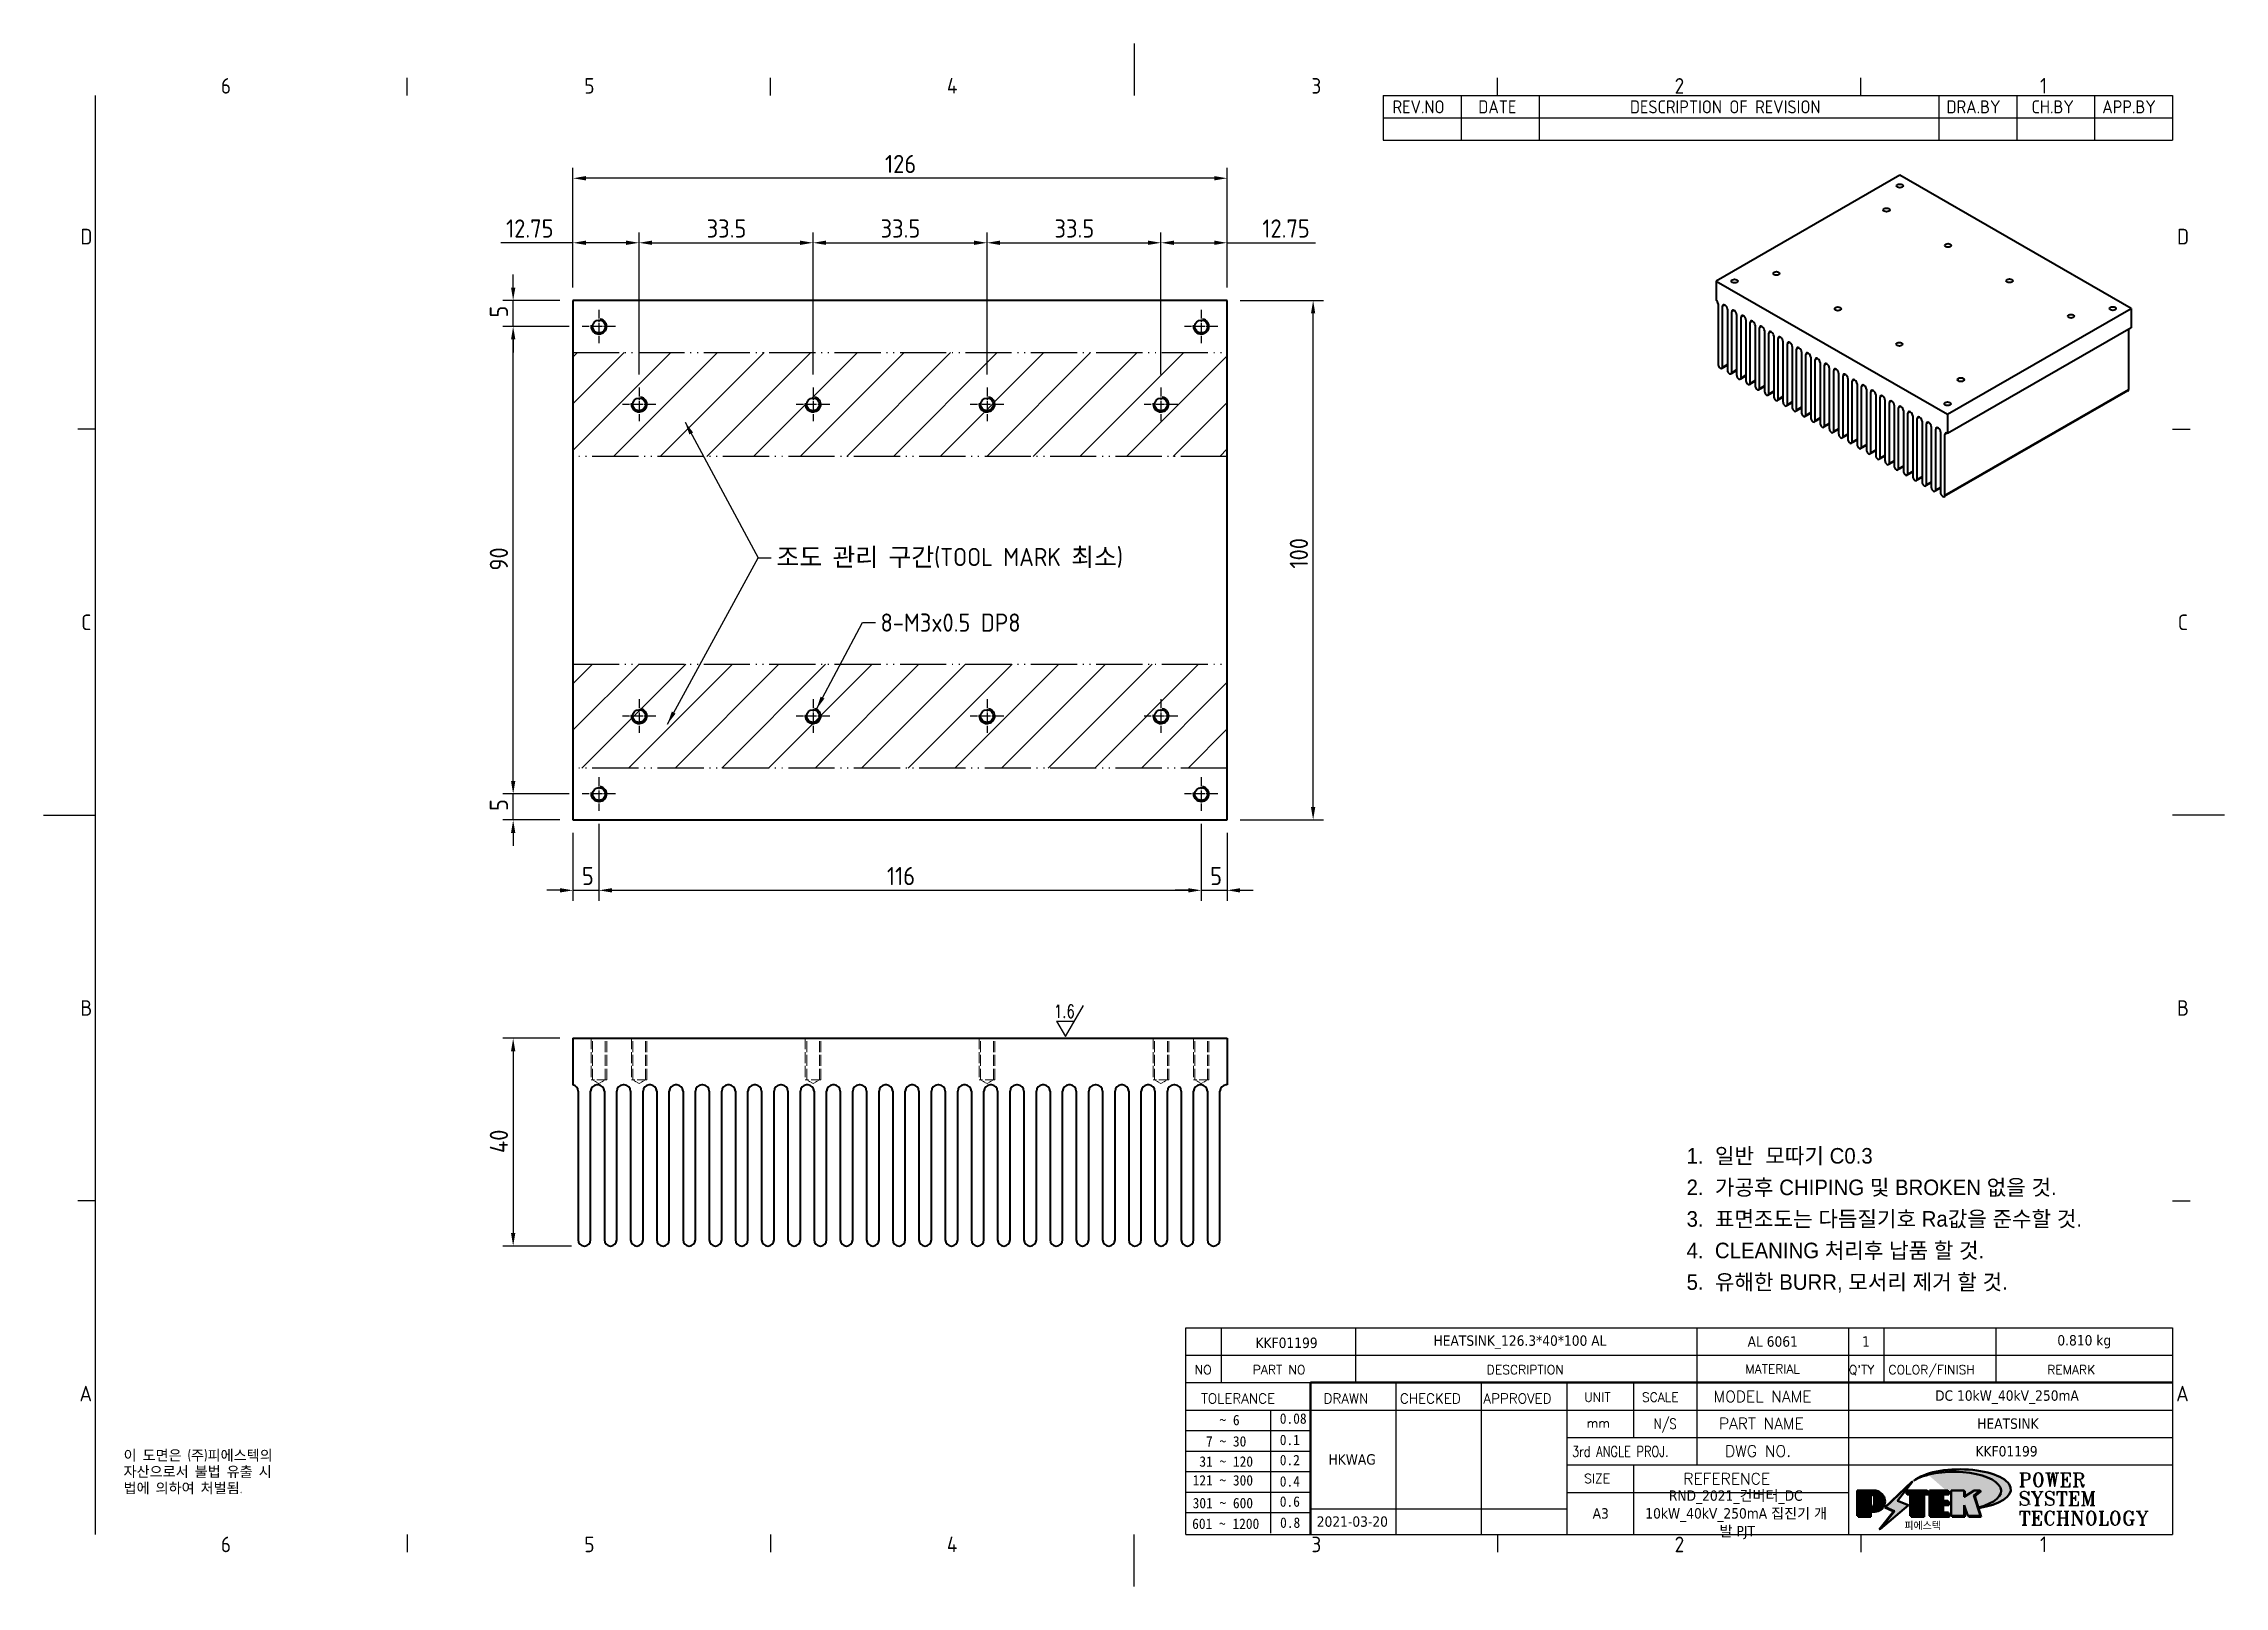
# Model space of a CAD drawing. Header units: millimetres. Extents: x 0 to 420, y 0 to 297.
import ezdxf
from ezdxf.enums import TextEntityAlignment as Align

# ---------------------------------------------------------------- set-up
doc = ezdxf.new("R2010")
doc.units = ezdxf.units.MM
for name, pattern in [('CHAIN', [0.3543, 0.2362, -0.0295, 0.0591, -0.0295]), ('DASHED', [0.2067, 0.1654, -0.0413]), ('LONG_DASH_DOUBLE_DOT', [0.3345, 0.2362, -0.0295, 0.0049, -0.0295, 0.0049, -0.0295])]:
    doc.linetypes.add(name, pattern=pattern)
doc.layers.get('0').update_dxf_attribs({"color": 3, "lineweight": 25})
for name, color, linetype, lineweight in [('DIM', 4, 'Continuous', 25), ('가려진 것(ISO)', 2, 'DASHED', 18), ('가시적인 것(ISO)', 3, 'Continuous', 40), ('가시적인 좁은 것(ISO)', 3, 'Continuous', 35), ('경계(ISO)', 7, 'Continuous', 25), ('기호(ISO)', 5, 'Continuous', 25), ('스케치 형상(ISO)', 3, 'Continuous', 25), ('제목(ISO)', 5, 'Continuous', 50), ('중심 표식(ISO)', 1, 'Continuous', 25), ('치수(ISO)', 2, 'Continuous', 25), ('해치(ISO)', 7, 'Continuous', 18)]:
    doc.layers.add(name, color=color, linetype=linetype, lineweight=lineweight)
doc.styles.add('HAN_291', font='')
doc.styles.add('HAN_370', font='', dxfattribs={"width": 2})
doc.styles.add('ISO Proportional', font='arial.ttf')
doc.styles.add('ISO ProportionalPSTEK', font='isocp.shx')
doc.styles.add('RC_284', font='ROMANC.shx')
doc.styles.add('RC_287', font='ROMANC.shx')
doc.styles.add('RC_292', font='ROMANC.shx')
doc.styles.add('ROMANT_294', font='romant.shx')
doc.styles.add('문자 텍스트_PSTEK_POSCO', font='isocp.shx')
doc.styles.add('치수 텍스트_PSTEK_POSCO', font='isocp.shx')
doc.styles.add('텍스트 스타일198', font='tahoma.ttf')
doc.styles.add('텍스트 스타일333', font='ROMANC.shx', dxfattribs={"width": 0.8})
doc.styles.add('텍스트 스타일492', font='romans.shx', dxfattribs={"width": 0.75})
doc.styles.get('HAN_291').set_extended_font_data('GulimChe')
doc.styles.get('HAN_370').set_extended_font_data('GulimChe')
doc.dimstyles.new('치수_PSTEK_POSCO', dxfattribs={"dimtxt": 3.5, "dimasz": 2.5, "dimexe": 2, "dimexo": 2.5, "dimgap": 1, "dimtad": 1, "dimrnd": 1e-08, "dimdsep": 46, "dimtxsty": '치수 텍스트_PSTEK_POSCO', "dimcen": 0.09, "dimdle": 10, "dimclrd": 7, "dimclre": 7, "dimclrt": 2, "dimadec": 1, "dimazin": 2, "dimtfac": 1, "dimtmove": 0, "dimatfit": 3, "dimfxl": 0, "dimtolj": 1, "dimlwd": -1, "dimlwe": -1, "dimarcsym": 0})
doc.dimstyles.new('치수_PSTEK_POSCO$7', dxfattribs={"dimtxt": 3.5, "dimasz": 2.5, "dimexe": 2, "dimexo": 2.5, "dimgap": 1, "dimtad": 1, "dimrnd": 1e-08, "dimdsep": 46, "dimtxsty": '치수 텍스트_PSTEK_POSCO', "dimcen": 0.09, "dimdle": 10, "dimclrd": 7, "dimclre": 7, "dimclrt": 2, "dimadec": 1, "dimazin": 2, "dimtfac": 1, "dimtmove": 0, "dimatfit": 3, "dimfxl": 0, "dimtolj": 1, "dimlwd": -1, "dimlwe": -1, "dimarcsym": 0})
pattern_1 = [(45, (0, 0), (-4.49013, 4.49013), [])]

msp = doc.modelspace()

# ---------------------------------------------------------------- texts
at = {"layer": '기호(ISO)', "color": 2, "insert": (141.107, 197.986), "char_height": 3.5, "attachment_point": 4, "style": '치수 텍스트_PSTEK_POSCO'}
msp.add_mtext('{ }', dxfattribs=at)
at = {"layer": '기호(ISO)', "color": 2, "insert": (141.146, 197.983), "char_height": 3.5, "width": 77.8385, "attachment_point": 4, "style": '치수 텍스트_PSTEK_POSCO'}
msp.add_mtext('{\\fISOCP|b0|i0;\\H3.5000;조도 관리 구간(TOOL MARK 최소)}', dxfattribs=at)
at = {"layer": '기호(ISO)', "color": 2, "insert": (161.184, 185.54), "char_height": 3.5, "width": 31.82764, "attachment_point": 4, "line_spacing_factor": 0.6125, "style": '치수 텍스트_PSTEK_POSCO'}
msp.add_mtext('{8-M3x0.5 DP8}', dxfattribs=at)
at = {"layer": '기호(ISO)', "color": 7, "insert": (15.395, 26.228), "char_height": 2, "width": 51.24014, "attachment_point": 1, "line_spacing_factor": 0.944221, "style": '문자 텍스트_PSTEK_POSCO'}
msp.add_mtext('{이 도면은 (주)피에스텍의\\P자산으로서 불법 유출 시 \\P법에 의하여 처벌됨.}', dxfattribs=at)

# ---------------------------------------------------------------- blocks, each defined once
blk = doc.blocks.new('경계 Default Border')
at = {"layer": '경계(ISO)'}
for p, q in [((70, 287), (70, 290.4)), ((140, 287), (140, 290.4)), ((280, 287), (280, 290.4)), ((350, 287), (350, 290.4)), ((10, 222.75), (6.6, 222.75)), ((410, 222.75), (413.4, 222.75)), ((10, 74.25), (6.6, 74.25)), ((410, 74.25), (413.4, 74.25)), ((70, 10), (70, 6.6)), ((140, 10), (140, 6.6)), ((280, 10), (280, 6.6)), ((350, 10), (350, 6.6))]:
    blk.add_line(p, q, dxfattribs=at)
at = {"layer": '경계(ISO)', "flags": 128}
for points in [[(210, 297), (210, 287)], [(10, 10), (10, 287)], [(0, 148.5), (10, 148.5)], [(420, 148.5), (410, 148.5)], [(210, 0), (210, 10)]]:
    blk.add_lwpolyline(points, dxfattribs=at)
at = {"layer": '경계(ISO)', "color": 2, "char_height": 3, "attachment_point": 7, "style": '문자 텍스트_PSTEK_POSCO'}
for s, insert in [('6', (34.14, 287.37)), ('5', (104.14, 287.37)), ('4', (173.97, 287.4)), ('3', (244.17, 287.37)), ('2', (314.13, 287.37)), ('1', (384.49, 287.4)), ('D', (7.08, 258.35)), ('D', (410.88, 258.35)), ('C', (7.24, 184.1)), ('C', (411.04, 184.1)), ('B', (7.08, 109.85)), ('B', (410.88, 109.85)), ('A', (6.91, 35.62)), ('A', (410.71, 35.62)), ('6', (34.14, 6.57)), ('5', (104.14, 6.57)), ('4', (173.97, 6.6)), ('3', (244.17, 6.57)), ('2', (314.13, 6.57)), ('1', (384.49, 6.6))]:
    blk.add_mtext(s, dxfattribs=dict(at, insert=insert))
blk = doc.blocks.new('제목 블록 PSTEK')
for color, points in [(252, [(317.22, 17.06), (322.03, 21.63), (322.28, 21.94), (317.05, 16.98), (318.75, 16.19), (316, 12.72), (316.34, 13), (318.92, 16.27)]), (5, [(321.62, 17.42), (319.53, 18.25), (322.45, 22.02), (317.22, 17.06), (318.92, 16.27), (316.17, 12.8)]), (1, [(324.48, 19.61), (325.24, 19.61), (325.24, 20.26), (321.23, 20.26), (321.23, 19.61), (321.98, 19.61), (321.98, 15.34), (324.48, 15.34)]), (252, [(321.98, 19.61), (321.4, 19.61), (321.4, 19.46), (321.98, 19.46)]), (252, [(324.66, 19.46), (325.42, 19.46), (325.42, 20.11), (325.24, 20.11), (325.24, 19.61), (324.48, 19.61), (324.48, 15.34), (322.16, 15.34), (322.16, 15.19), (324.66, 15.19)]), (1, [(329.23, 20.26), (325.66, 20.26), (325.66, 15.34), (329.36, 15.34), (329.36, 15.99), (328.11, 15.99), (328.11, 17.56), (329.23, 17.56), (329.23, 18.26), (328.11, 18.26), (328.11, 19.61), (329.23, 19.61)]), (252, [(328.29, 19.46), (329.41, 19.46), (329.41, 20.11), (329.23, 20.11), (329.23, 19.61), (328.11, 19.61), (328.11, 18.26), (328.29, 18.26)]), (252, [(328.29, 17.42), (329.41, 17.42), (329.41, 18.11), (329.23, 18.11), (329.23, 17.56), (328.11, 17.56), (328.11, 15.99), (328.29, 15.99)]), (1, [(332.33, 20.26), (329.86, 20.26), (329.86, 15.34), (332.33, 15.34), (332.33, 17.43), (333.07, 15.34), (335.49, 15.34), (334.25, 19.31), (335.44, 20.26), (334.31, 20.26), (332.33, 19)]), (252, [(332.51, 16.93), (332.33, 17.43), (332.33, 15.34), (330.04, 15.34), (330.04, 15.19), (332.51, 15.19)]), (252, [(332.51, 20.11), (332.33, 20.11), (332.33, 19), (332.51, 19.11)]), (252, [(335.62, 20.11), (335.25, 20.11), (334.25, 19.31), (335.49, 15.34), (333.2, 15.34), (333.25, 15.19), (335.66, 15.19), (334.43, 19.16)]), (252, [(329.54, 15.85), (329.36, 15.85), (329.36, 15.34), (325.83, 15.34), (325.83, 15.19), (329.54, 15.19)])]:
    blk.add_hatch(color=color).paths.add_polyline_path(points)
h = blk.add_hatch(color=1)
edge = h.paths.add_edge_path(flags=0)
edge.add_line((314.22, 19.61), (314.22, 17))
edge.add_line((314.22, 17), (314.35, 17))
edge.add_arc((314.35, 17.65), 0.651, 270, 360)
edge.add_line((315, 17.65), (315, 18.96))
edge.add_arc((314.35, 18.96), 0.651, 0, 90)
edge.add_line((314.35, 19.61), (314.22, 19.61))
edge = h.paths.add_edge_path()
edge.add_arc((314.98, 18.29), 1.97, 270, 450)
edge.add_line((314.98, 20.26), (311.77, 20.26))
edge.add_line((311.77, 20.26), (311.77, 15.34))
edge.add_line((311.77, 15.34), (314.22, 15.34))
edge.add_line((314.22, 15.34), (314.22, 16.32))
edge.add_line((314.22, 16.32), (314.98, 16.32))
h = blk.add_hatch(color=252)
edge = h.paths.add_edge_path()
edge.add_arc((314.98, 18.29), 1.97, 270, 406.8279)
edge.add_arc((315.16, 18.14), 1.97, -90, 53.561, ccw=False)
edge.add_line((315.16, 16.17), (314.4, 16.17))
edge.add_line((314.4, 16.17), (314.4, 15.19))
edge.add_line((314.4, 15.19), (311.94, 15.19))
edge.add_line((311.94, 15.19), (311.94, 15.34))
edge.add_line((311.94, 15.34), (314.22, 15.34))
edge.add_line((314.22, 15.34), (314.22, 16.32))
edge.add_line((314.22, 16.32), (314.98, 16.32))
h = blk.add_hatch(color=252)
edge = h.paths.add_edge_path()
edge.add_line((314.4, 19.46), (314.53, 19.46))
edge.add_arc((314.53, 18.81), 0.651, 60.4189, 90, ccw=False)
edge.add_arc((314.35, 18.96), 0.651, 39.9699, 90)
edge.add_line((314.35, 19.61), (314.22, 19.61))
edge.add_line((314.22, 19.61), (314.22, 17))
edge.add_line((314.22, 17), (314.35, 17))
edge.add_arc((314.35, 17.65), 0.651, 270, 274.6931)
edge.add_line((314.4, 17), (314.4, 19.46))
at = {"layer": '해치(ISO)'}
h = blk.add_hatch(color=140, dxfattribs=at)
edge = h.paths.add_edge_path()
edge.add_ellipse((330.37, 20.16), major_axis=(9.1, 0), ratio=0.40699, start_angle=301.3098, end_angle=507.7437)
edge.add_ellipse((331.53, 20.46), major_axis=(-9.82, 0), ratio=0.39426, start_angle=111.5121, end_angle=334.4703, ccw=False)
edge.add_line((335.14, 16.86), (335.1, 16.99))
at = {"color": 180}
for p, q in [((182.48, 11.79), (182.48, 51.57)), ((182.48, 51.57), (372.48, 51.57)), ((189.27, 51.57), (189.27, 41.01)), ((215.22, 41.01), (215.22, 51.57)), ((280.88, 51.57), (280.88, 41.01)), ((310.09, 51.57), (310.09, 41.01)), ((316.9, 51.57), (316.9, 41.01)), ((338.46, 51.57), (338.46, 41.01)), ((372.48, 51.57), (372.48, 11.79)), ((182.48, 46.29), (372.48, 46.29)), ((182.48, 41.01), (206.45, 41.01)), ((222.94, 11.79), (222.94, 41.01)), ((239.43, 11.79), (239.43, 41.01)), ((255.92, 11.79), (255.92, 41.01)), ((268.69, 41.01), (268.69, 30.45)), ((280.88, 41.01), (280.88, 25.17)), ((310.09, 41.01), (310.09, 11.79)), ((182.48, 35.73), (206.45, 35.73)), ((198.86, 12.03), (198.86, 35.73)), ((206.45, 35.73), (372.48, 35.73)), ((182.48, 31.78), (206.45, 31.78)), ((255.92, 30.45), (372.48, 30.45)), ((182.48, 27.83), (206.45, 27.83)), ((182.48, 23.88), (206.45, 23.88)), ((255.92, 25.17), (372.48, 25.17)), ((268.69, 25.17), (268.69, 11.79)), ((182.48, 19.93), (206.45, 19.93)), ((255.92, 19.89), (310.09, 19.89)), ((182.48, 15.98), (206.45, 15.98)), ((206.45, 16.74), (255.92, 16.74)), ((182.48, 11.79), (372.48, 11.79))]:
    blk.add_line(p, q, dxfattribs=at)
at = {"color": 7, "lineweight": 50}
for p, q in [((206.45, 11.79), (206.45, 41.01)), ((206.45, 41.01), (372.48, 41.01))]:
    blk.add_line(p, q, dxfattribs=at)
at = {"color": 7}
for p, q in [((322.28, 21.94), (317.05, 16.98)), ((322.45, 22.02), (317.22, 17.06)), ((317.22, 17.06), (322.03, 21.63)), ((319.53, 18.25), (322.45, 22.02)), ((322.03, 21.63), (322.28, 21.94)), ((314.98, 20.26), (311.77, 20.26)), ((311.77, 20.26), (311.77, 15.34)), ((314.98, 20.26), (311.77, 20.26)), ((311.77, 20.26), (311.77, 15.34)), ((314.22, 17), (314.22, 19.61)), ((314.22, 19.61), (314.35, 19.61)), ((314.35, 19.61), (314.22, 19.61)), ((314.22, 19.61), (314.22, 17)), ((314.22, 17), (314.22, 19.61)), ((314.22, 19.61), (314.35, 19.61)), ((314.35, 17), (314.22, 17)), ((314.22, 17), (314.35, 17)), ((314.35, 17), (314.22, 17)), ((314.4, 19.46), (314.53, 19.46)), ((314.4, 17), (314.4, 19.46)), ((315, 18.96), (315, 17.65)), ((315, 18.96), (315, 17.65)), ((316.17, 12.8), (321.62, 17.42)), ((317.05, 16.98), (318.75, 16.19)), ((318.92, 16.27), (317.22, 17.06)), ((317.22, 17.06), (318.92, 16.27)), ((321.62, 17.42), (319.53, 18.25)), ((325.24, 20.26), (321.23, 20.26)), ((321.23, 20.26), (321.23, 19.61)), ((325.24, 20.26), (321.23, 20.26)), ((321.23, 20.26), (321.23, 19.61)), ((321.23, 19.61), (321.98, 19.61)), ((321.23, 19.61), (321.98, 19.61)), ((321.4, 19.61), (321.4, 19.46)), ((321.98, 19.61), (321.4, 19.61)), ((321.4, 19.46), (321.98, 19.46)), ((321.98, 19.61), (321.98, 15.34)), ((321.98, 19.46), (321.98, 19.61)), ((321.98, 19.61), (321.98, 15.34)), ((324.48, 19.61), (325.24, 19.61)), ((324.48, 15.34), (324.48, 19.61)), ((325.24, 19.61), (324.48, 19.61)), ((324.48, 19.61), (324.48, 15.34)), ((324.48, 19.61), (325.24, 19.61)), ((324.48, 15.34), (324.48, 19.61)), ((324.66, 19.46), (325.42, 19.46)), ((324.66, 15.19), (324.66, 19.46)), ((325.24, 19.61), (325.24, 20.26)), ((325.24, 19.61), (325.24, 20.26)), ((325.42, 20.11), (325.24, 20.11)), ((325.24, 20.11), (325.24, 19.61)), ((325.42, 19.46), (325.42, 20.11)), ((329.23, 20.26), (325.66, 20.26)), ((325.66, 20.26), (325.66, 15.34)), ((325.66, 20.26), (325.66, 15.34)), ((329.23, 20.26), (325.66, 20.26)), ((328.11, 18.26), (328.11, 19.61)), ((328.11, 19.61), (329.23, 19.61)), ((329.23, 19.61), (328.11, 19.61)), ((328.11, 19.61), (328.11, 18.26)), ((328.11, 18.26), (328.11, 19.61)), ((328.11, 19.61), (329.23, 19.61)), ((329.23, 18.26), (328.11, 18.26)), ((328.11, 18.26), (328.29, 18.26)), ((329.23, 18.26), (328.11, 18.26)), ((328.11, 17.56), (329.23, 17.56)), ((328.11, 15.99), (328.11, 17.56)), ((329.23, 17.56), (328.11, 17.56)), ((328.11, 17.56), (328.11, 15.99)), ((328.11, 17.56), (329.23, 17.56)), ((328.11, 15.99), (328.11, 17.56)), ((328.29, 18.26), (328.29, 19.46)), ((328.29, 19.46), (329.41, 19.46)), ((328.29, 15.99), (328.29, 17.42)), ((328.29, 17.42), (329.41, 17.42)), ((329.23, 19.61), (329.23, 20.26)), ((329.23, 19.61), (329.23, 20.26)), ((329.41, 20.11), (329.23, 20.11)), ((329.23, 20.11), (329.23, 19.61)), ((329.23, 17.56), (329.23, 18.26)), ((329.23, 17.56), (329.23, 18.26)), ((329.41, 18.11), (329.23, 18.11)), ((329.23, 18.11), (329.23, 17.56)), ((329.41, 19.46), (329.41, 20.11)), ((329.41, 17.42), (329.41, 18.11)), ((332.33, 20.26), (329.86, 20.26)), ((329.86, 20.26), (329.86, 15.34)), ((329.86, 20.26), (329.86, 15.34)), ((332.33, 20.26), (329.86, 20.26)), ((334.31, 20.26), (332.33, 19)), ((332.33, 19), (332.33, 20.26)), ((334.31, 20.26), (332.33, 19)), ((332.33, 19), (332.33, 20.26)), ((332.51, 20.11), (332.33, 20.11)), ((332.33, 20.11), (332.33, 19)), ((332.33, 19), (332.51, 19.11)), ((332.33, 17.43), (333.07, 15.34)), ((332.33, 15.34), (332.33, 17.43)), ((332.51, 16.93), (332.33, 17.43)), ((332.33, 17.43), (332.33, 15.34)), ((332.33, 17.43), (333.07, 15.34)), ((332.33, 15.34), (332.33, 17.43)), ((332.51, 19.11), (332.51, 20.11)), ((332.51, 15.19), (332.51, 16.93)), ((334.25, 19.31), (335.44, 20.26)), ((334.25, 19.31), (335.44, 20.26)), ((335.25, 20.11), (334.25, 19.31)), ((335.49, 15.34), (334.25, 19.31)), ((334.25, 19.31), (335.49, 15.34)), ((335.49, 15.34), (334.25, 19.31)), ((335.44, 20.26), (334.31, 20.26)), ((335.44, 20.26), (334.31, 20.26)), ((334.43, 19.16), (335.62, 20.11)), ((335.66, 15.19), (334.43, 19.16)), ((335.62, 20.11), (335.25, 20.11)), ((345.04, 17.5), (344.99, 17.69)), ((311.77, 15.34), (314.22, 15.34)), ((311.77, 15.34), (314.22, 15.34)), ((314.22, 15.34), (311.94, 15.34)), ((311.94, 15.34), (311.94, 15.19)), ((311.94, 15.19), (314.4, 15.19)), ((314.22, 16.32), (314.98, 16.32)), ((314.22, 15.34), (314.22, 16.32)), ((314.98, 16.32), (314.22, 16.32)), ((314.22, 16.32), (314.22, 15.34)), ((314.22, 16.32), (314.98, 16.32)), ((314.22, 15.34), (314.22, 16.32)), ((314.4, 16.17), (315.16, 16.17)), ((314.4, 15.19), (314.4, 16.17)), ((318.75, 16.19), (316, 12.72)), ((316, 12.72), (316.34, 13)), ((318.92, 16.27), (316.17, 12.8)), ((316.34, 13), (318.92, 16.27)), ((321.98, 15.34), (324.48, 15.34)), ((321.98, 15.34), (324.48, 15.34)), ((324.48, 15.34), (322.16, 15.34)), ((322.16, 15.34), (322.16, 15.19)), ((322.16, 15.19), (324.66, 15.19)), ((325.66, 15.34), (329.36, 15.34)), ((325.66, 15.34), (329.36, 15.34)), ((329.36, 15.34), (325.83, 15.34)), ((325.83, 15.34), (325.83, 15.19)), ((325.83, 15.19), (329.54, 15.19)), ((329.36, 15.99), (328.11, 15.99)), ((328.11, 15.99), (328.29, 15.99)), ((329.36, 15.99), (328.11, 15.99)), ((329.36, 15.34), (329.36, 15.99)), ((329.36, 15.34), (329.36, 15.99)), ((329.54, 15.85), (329.36, 15.85)), ((329.36, 15.85), (329.36, 15.34)), ((329.54, 15.19), (329.54, 15.85)), ((329.86, 15.34), (332.33, 15.34)), ((329.86, 15.34), (332.33, 15.34)), ((332.33, 15.34), (330.04, 15.34)), ((330.04, 15.34), (330.04, 15.19)), ((330.04, 15.19), (332.51, 15.19)), ((333.07, 15.34), (335.49, 15.34)), ((333.07, 15.34), (335.49, 15.34)), ((335.49, 15.34), (333.2, 15.34)), ((333.2, 15.34), (333.25, 15.19)), ((333.25, 15.19), (335.66, 15.19))]:
    blk.add_line(p, q, dxfattribs=at)
at = {"color": 5}
for p, q in [((322.45, 22.02), (317.22, 17.06)), ((319.53, 18.25), (322.45, 22.02)), ((316.17, 12.8), (321.62, 17.42)), ((317.22, 17.06), (318.92, 16.27)), ((321.62, 17.42), (319.53, 18.25)), ((318.92, 16.27), (316.17, 12.8))]:
    blk.add_line(p, q, dxfattribs=at)
at = {"color": 1}
for p, q in [((314.98, 20.26), (311.77, 20.26)), ((311.77, 20.26), (311.77, 15.34)), ((314.22, 17), (314.22, 19.61)), ((314.22, 19.61), (314.35, 19.61)), ((314.35, 17), (314.22, 17)), ((315, 18.96), (315, 17.65)), ((325.24, 20.26), (321.23, 20.26)), ((321.23, 20.26), (321.23, 19.61)), ((321.23, 19.61), (321.98, 19.61)), ((321.98, 19.61), (321.98, 15.34)), ((324.48, 19.61), (325.24, 19.61)), ((324.48, 15.34), (324.48, 19.61)), ((325.24, 19.61), (325.24, 20.26)), ((329.23, 20.26), (325.66, 20.26)), ((325.66, 20.26), (325.66, 15.34)), ((328.11, 18.26), (328.11, 19.61)), ((328.11, 19.61), (329.23, 19.61)), ((329.23, 18.26), (328.11, 18.26)), ((328.11, 17.56), (329.23, 17.56)), ((328.11, 15.99), (328.11, 17.56)), ((329.23, 19.61), (329.23, 20.26)), ((329.23, 17.56), (329.23, 18.26)), ((332.33, 20.26), (329.86, 20.26)), ((329.86, 20.26), (329.86, 15.34)), ((334.31, 20.26), (332.33, 19)), ((332.33, 19), (332.33, 20.26)), ((332.33, 17.43), (333.07, 15.34)), ((332.33, 15.34), (332.33, 17.43)), ((334.25, 19.31), (335.44, 20.26)), ((335.49, 15.34), (334.25, 19.31)), ((335.44, 20.26), (334.31, 20.26)), ((311.77, 15.34), (314.22, 15.34)), ((314.22, 16.32), (314.98, 16.32)), ((314.22, 15.34), (314.22, 16.32)), ((321.98, 15.34), (324.48, 15.34)), ((325.66, 15.34), (329.36, 15.34)), ((329.36, 15.99), (328.11, 15.99)), ((329.36, 15.34), (329.36, 15.99)), ((329.86, 15.34), (332.33, 15.34)), ((333.07, 15.34), (335.49, 15.34))]:
    blk.add_line(p, q, dxfattribs=at)
at = {"color": 7}
for centre, radius, start, end in [((314.35, 18.96), 0.651, 0, 90), ((314.35, 18.96), 0.651, 39.9699, 90), ((314.35, 18.96), 0.651, 0, 90), ((314.35, 17.65), 0.651, 270, 0), ((314.35, 17.65), 0.651, 270, 0), ((314.35, 17.65), 0.651, 270, 274.6931), ((314.53, 18.81), 0.651, 60.4189, 90), ((314.98, 18.29), 1.97, 270, 90), ((314.98, 18.29), 1.97, 270, 90), ((314.98, 18.29), 1.97, 270, 46.8279), ((315.16, 18.14), 1.97, 270, 53.561)]:
    blk.add_arc(centre, radius, start, end, dxfattribs=at)
at = {"color": 1}
for centre, radius, start, end in [((314.35, 18.96), 0.651, 0, 90), ((314.35, 17.65), 0.651, 270, 0), ((314.98, 18.29), 1.97, 270, 90)]:
    blk.add_arc(centre, radius, start, end, dxfattribs=at)
at = {"layer": '제목(ISO)', "lineweight": 18}
blk.add_line((182.48, 35.73), (182.48, 11.79), dxfattribs=at)
at = {"layer": '제목(ISO)'}
for p, q in [((322.28, 21.94), (317.05, 16.98)), ((322.45, 22.02), (317.22, 17.06)), ((317.22, 17.06), (322.03, 21.63)), ((319.53, 18.25), (322.45, 22.02)), ((322.03, 21.63), (322.28, 21.94)), ((314.98, 20.26), (311.77, 20.26)), ((311.77, 20.26), (311.77, 15.34)), ((314.22, 17), (314.22, 19.61)), ((314.22, 19.61), (314.35, 19.61)), ((314.35, 19.61), (314.22, 19.61)), ((314.22, 19.61), (314.22, 17)), ((314.35, 17), (314.22, 17)), ((314.22, 17), (314.35, 17)), ((314.4, 19.46), (314.53, 19.46)), ((314.4, 17), (314.4, 19.46)), ((315, 18.96), (315, 17.65)), ((316.17, 12.8), (321.62, 17.42)), ((317.05, 16.98), (318.75, 16.19)), ((317.22, 17.06), (318.92, 16.27)), ((318.92, 16.27), (317.22, 17.06)), ((321.62, 17.42), (319.53, 18.25)), ((325.24, 20.26), (321.23, 20.26)), ((321.23, 20.26), (321.23, 19.61)), ((321.23, 19.61), (321.98, 19.61)), ((321.98, 19.61), (321.4, 19.61)), ((321.4, 19.61), (321.4, 19.46)), ((321.4, 19.46), (321.98, 19.46)), ((321.98, 19.61), (321.98, 15.34)), ((321.98, 19.46), (321.98, 19.61)), ((324.48, 19.61), (325.24, 19.61)), ((324.48, 15.34), (324.48, 19.61)), ((325.24, 19.61), (324.48, 19.61)), ((324.48, 19.61), (324.48, 15.34)), ((324.66, 19.46), (325.42, 19.46)), ((324.66, 15.19), (324.66, 19.46)), ((325.24, 19.61), (325.24, 20.26)), ((325.42, 20.11), (325.24, 20.11)), ((325.24, 20.11), (325.24, 19.61)), ((325.42, 19.46), (325.42, 20.11)), ((329.23, 20.26), (325.66, 20.26)), ((325.66, 20.26), (325.66, 15.34)), ((328.11, 18.26), (328.11, 19.61)), ((328.11, 19.61), (329.23, 19.61)), ((329.23, 19.61), (328.11, 19.61)), ((328.11, 19.61), (328.11, 18.26)), ((329.23, 18.26), (328.11, 18.26)), ((328.11, 18.26), (328.29, 18.26)), ((328.11, 15.99), (328.11, 17.56)), ((328.11, 17.56), (329.23, 17.56)), ((329.23, 17.56), (328.11, 17.56)), ((328.11, 17.56), (328.11, 15.99)), ((328.29, 19.46), (329.41, 19.46)), ((328.29, 18.26), (328.29, 19.46)), ((328.29, 17.42), (329.41, 17.42)), ((328.29, 15.99), (328.29, 17.42)), ((329.23, 19.61), (329.23, 20.26)), ((329.41, 20.11), (329.23, 20.11)), ((329.23, 20.11), (329.23, 19.61)), ((329.23, 17.56), (329.23, 18.26)), ((329.41, 18.11), (329.23, 18.11)), ((329.23, 18.11), (329.23, 17.56)), ((329.41, 19.46), (329.41, 20.11)), ((329.41, 17.42), (329.41, 18.11)), ((332.33, 20.26), (329.86, 20.26)), ((329.86, 20.26), (329.86, 15.34)), ((334.31, 20.26), (332.33, 19)), ((332.33, 19), (332.33, 20.26)), ((332.51, 20.11), (332.33, 20.11)), ((332.33, 20.11), (332.33, 19)), ((332.33, 19), (332.51, 19.11)), ((332.33, 15.34), (332.33, 17.43)), ((332.33, 17.43), (333.07, 15.34)), ((332.51, 16.93), (332.33, 17.43)), ((332.33, 17.43), (332.33, 15.34)), ((332.51, 19.11), (332.51, 20.11)), ((332.51, 15.19), (332.51, 16.93)), ((334.25, 19.31), (335.44, 20.26)), ((335.25, 20.11), (334.25, 19.31)), ((335.49, 15.34), (334.25, 19.31)), ((334.25, 19.31), (335.49, 15.34)), ((335.44, 20.26), (334.31, 20.26)), ((334.43, 19.16), (335.62, 20.11)), ((335.66, 15.19), (334.43, 19.16)), ((335.62, 20.11), (335.25, 20.11)), ((311.77, 15.34), (314.22, 15.34)), ((314.22, 15.34), (311.94, 15.34)), ((311.94, 15.34), (311.94, 15.19)), ((311.94, 15.19), (314.4, 15.19)), ((314.22, 15.34), (314.22, 16.32)), ((314.22, 16.32), (314.98, 16.32)), ((314.98, 16.32), (314.22, 16.32)), ((314.22, 16.32), (314.22, 15.34)), ((314.4, 15.19), (314.4, 16.17)), ((314.4, 16.17), (315.16, 16.17)), ((318.75, 16.19), (316, 12.72)), ((316, 12.72), (316.34, 13)), ((318.92, 16.27), (316.17, 12.8)), ((316.34, 13), (318.92, 16.27)), ((321.98, 15.34), (324.48, 15.34)), ((324.48, 15.34), (322.16, 15.34)), ((322.16, 15.34), (322.16, 15.19)), ((322.16, 15.19), (324.66, 15.19)), ((325.66, 15.34), (329.36, 15.34)), ((329.36, 15.34), (325.83, 15.34)), ((325.83, 15.34), (325.83, 15.19)), ((325.83, 15.19), (329.54, 15.19)), ((329.36, 15.99), (328.11, 15.99)), ((328.11, 15.99), (328.29, 15.99)), ((329.36, 15.34), (329.36, 15.99)), ((329.54, 15.85), (329.36, 15.85)), ((329.36, 15.85), (329.36, 15.34)), ((329.54, 15.19), (329.54, 15.85)), ((329.86, 15.34), (332.33, 15.34)), ((332.33, 15.34), (330.04, 15.34)), ((330.04, 15.34), (330.04, 15.19)), ((330.04, 15.19), (332.51, 15.19)), ((333.07, 15.34), (335.49, 15.34)), ((335.49, 15.34), (333.2, 15.34)), ((333.2, 15.34), (333.25, 15.19)), ((333.25, 15.19), (335.66, 15.19))]:
    blk.add_line(p, q, dxfattribs=at)
at = {"layer": '제목(ISO)', "color": 4}
blk.add_line((335.14, 16.86), (335.1, 16.99), dxfattribs=at)
at = {"layer": '제목(ISO)'}
for centre, radius, start, end in [((314.35, 18.96), 0.651, 0, 90), ((314.35, 18.96), 0.651, 39.9699, 90), ((314.35, 17.65), 0.651, 270, 0), ((314.35, 17.65), 0.651, 270, 274.6931), ((314.53, 18.81), 0.651, 60.4189, 90), ((314.98, 18.29), 1.97, 46.8279, 90), ((314.98, 18.29), 1.97, 270, 46.8279), ((314.98, 18.29), 1.97, 270, 46.8279), ((315.16, 18.14), 1.97, 270, 53.561)]:
    blk.add_arc(centre, radius, start, end, dxfattribs=at)
at = {"layer": '제목(ISO)', "color": 4}
for centre, major_axis, ratio, start_param, end_param in [((331.53, 20.46), (9.82, 0), 0.39426, 5.087845, 8.9792), ((330.37, 20.16), (9.1, 0), 0.40699, 5.258849, 8.861799)]:
    blk.add_ellipse(centre, major_axis=major_axis, ratio=ratio, start_param=start_param, end_param=end_param, dxfattribs=at)
at = {"color": 2}
for s, height, style, p in [('NO', 1.742, 'RC_284', (184.14, 42.62)), ('PART NO', 1.742, 'RC_284', (195.34, 42.62)), ('DESCRIPTION', 1.7424, 'RC_284', (240.4, 42.62)), ("Q'TY", 1.742, 'RC_284', (310.14, 42.62)), ('COLOR/FINISH', 1.7424, 'RC_284', (317.77, 42.62)), ('REMARK', 1.742, 'RC_284', (348.35, 42.62)), (' TOLERANCE', 1.9, 'RC_287', (184.09, 37.01)), ('DRAWN', 1.9, 'RC_287', (208.98, 37.01)), ('CHECKED', 1.9, 'RC_287', (223.69, 37.01)), ('APPROVED', 1.9, 'RC_287', (239.78, 37.01)), ('UNIT', 1.742, 'RC_284', (259.17, 37.34)), ('SCALE', 1.742, 'RC_284', (270.29, 37.34)), ('MODEL NAME', 2.178, 'RC_292', (284.1, 37.25)), ('    ~ 6', 2, 'HAN_291', (183.77, 32.82)), ('0.08', 2, 'HAN_291', (200.55, 33.1)), ('PART NAME', 2.178, 'RC_292', (285.14, 32.03)), ('  7 ~ 30', 2, 'HAN_291', (183.77, 28.71)), ('0.1', 2, 'HAN_291', (200.55, 28.99)), ('mm', 1.742, 'RC_284', (259.65, 32.35)), (' 31 ~ 120', 2, 'HAN_291', (183.77, 24.83)), ('0.2', 2, 'HAN_291', (200.55, 25.11)), (' DWG NO.', 2.178, 'RC_292', (284.81, 26.75)), ('121 ~ 300', 2, 'HAN_291', (183.77, 21.21)), ('0.4', 2, 'HAN_291', (200.55, 21)), ('SIZE', 1.742, 'RC_284', (259.17, 21.69)), ('REFERENCE', 2.178, 'RC_292', (278.27, 21.43)), ('301 ~ 600', 2, 'HAN_291', (183.77, 16.83)), ('0.6', 2, 'HAN_291', (200.55, 17.12)), ('601 ~ 1200', 2, 'HAN_291', (183.68, 12.85)), ('0.8', 2, 'HAN_291', (200.61, 13.06))]:
    blk.add_text(s, height=height, dxfattribs=dict(at, style=style)).set_placement(p)
at = {"color": 2, "style": 'RC_284'}
blk.add_text('MATERIAL', height=1.742, dxfattribs=at).set_placement((295.48, 43.65), align=Align.MIDDLE_CENTER)
at = {"color": 7, "style": '텍스트 스타일333', "width": 0.8}
blk.add_text('N/S', height=2, dxfattribs=at).set_placement((274.78, 33.09), align=Align.MIDDLE_CENTER)
at = {"color": 2, "style": '텍스트 스타일333', "width": 0.8}
blk.add_text('3rd ANGLE PROJ.', height=2, dxfattribs=at).set_placement((256.84, 26.76))
at = {"color": 7, "style": 'ROMANT_294'}
for s, p in [('POWER', (342.83, 20.97)), ('SYSTEM', (342.83, 17.33)), ('TECHNOLOGY', (342.83, 13.57))]:
    blk.add_text(s, height=2.7, dxfattribs=at).set_placement(p)
at = {"color": 7, "insert": (320.85, 14.21), "char_height": 1.4, "attachment_point": 1, "line_spacing_factor": 0.332, "style": 'HAN_370'}
blk.add_mtext('\\fHY견고딕|b0|i0;\\H1.4000;피에스텍', dxfattribs=at)
at = {"layer": '제목(ISO)', "color": 7, "style": '텍스트 스타일198'}
for tag, p in [('질량\\P3;_001', (350.3, 48.16)), ('부품_번호_001', (195.89, 47.68)), ('설명_001', (230.16, 48.1)), ('재질_001', (290.65, 47.93)), ("3._Q'TY_001", (312.71, 47.92)), ('1._MODEL_NAME_001', (326.77, 37.52)), ('제목_001', (334.88, 32.12)), ('설계자_001', (209.94, 25.23)), ('부품_번호_001', (334.54, 26.81)), ('시트_크기_001', (260.81, 14.84)), ('프로젝트_002', (270.95, 14.85)), ('프로젝트_001', (275.49, 18.27)), ('작성_날짜_001', (207.67, 13.27)), ('프로젝트_003', (285.25, 11.42))]:
    blk.add_attdef(tag, p, '', height=2, dxfattribs=at)
for tag, p in [('4._COLOR', (327.68, 48.93)), ('점검자', (231.18, 26.23)), ('엔지니어링_승인자', (247.67, 26.23)), ('점검_날짜', (231.18, 14.27)), ('엔지니어링_승인_날짜', (247.67, 14.27))]:
    blk.add_attdef(tag, text='', height=2, dxfattribs=at).set_placement(p, align=Align.MIDDLE_CENTER)
blk = doc.blocks.new('리비전 내역')
at = {"layer": '기호(ISO)'}
for p, q in [((258, 287), (410, 287)), ((258, 287), (258, 282.72)), ((273, 287), (273, 282.72)), ((288, 287), (288, 282.72)), ((365, 287), (365, 282.72)), ((380, 287), (380, 282.72)), ((395, 287), (395, 282.72)), ((410, 287), (410, 282.72)), ((258, 282.72), (410, 282.72)), ((258, 282.72), (258, 278.44)), ((273, 282.72), (273, 278.44)), ((288, 282.72), (288, 278.44)), ((365, 282.72), (365, 278.44)), ((380, 282.72), (380, 278.44)), ((395, 282.72), (395, 278.44)), ((410, 282.72), (410, 278.44)), ((258, 278.44), (410, 278.44))]:
    blk.add_line(p, q, dxfattribs=at)
at = {"layer": '기호(ISO)', "color": 2, "char_height": 2.5, "attachment_point": 7, "style": 'ISO ProportionalPSTEK'}
for s, insert in [('REV.NO', (259.79, 283.58)), ('DATE', (276.31, 283.58)), ('DESCRIPTION OF REVISION', (305.51, 283.58)), ('DRA.BY', (366.48, 283.58)), ('CH.BY', (382.86, 283.58)), ('APP.BY', (396.48, 283.58))]:
    blk.add_mtext(s, dxfattribs=dict(at, insert=insert))
blk = doc.blocks.new('*D22')
at = {"layer": 'Defpoints', "color": 0}
for p in [(90.43, 152.55), (103.71, 152.55), (101.94, 147.55)]:
    blk.add_point(p, dxfattribs=at)
at = {"layer": '치수(ISO)', "color": 7}
for p, q in [((90.43, 155.05), (90.43, 157.55)), ((101.21, 152.55), (88.43, 152.55)), ((90.43, 147.55), (90.43, 152.55)), ((99.44, 147.55), (88.43, 147.55)), ((90.43, 145.05), (90.43, 142.55))]:
    blk.add_line(p, q, dxfattribs=at)
for points in [[(90.02, 155.05), (90.85, 155.05), (90.43, 152.55)], [(90.02, 145.05), (90.85, 145.05), (90.43, 147.55)]]:
    blk.add_solid(points, dxfattribs=at)
at = {"layer": '치수(ISO)', "color": 2, "insert": (87.68, 149.27), "char_height": 3.5, "attachment_point": 4, "rotation": 90, "style": '치수 텍스트_PSTEK_POSCO'}
blk.add_mtext('\\A1;5', dxfattribs=at)
blk = doc.blocks.new('*D23')
at = {"layer": 'Defpoints', "color": 0}
for p in [(90.43, 242.55), (103.71, 242.55), (103.71, 152.55)]:
    blk.add_point(p, dxfattribs=at)
at = {"layer": '치수(ISO)', "color": 7}
for p, q in [((101.21, 242.55), (88.43, 242.55)), ((90.43, 155.05), (90.43, 240.05)), ((101.21, 152.55), (88.43, 152.55))]:
    blk.add_line(p, q, dxfattribs=at)
for points in [[(90.02, 240.05), (90.85, 240.05), (90.43, 242.55)], [(90.02, 155.05), (90.85, 155.05), (90.43, 152.55)]]:
    blk.add_solid(points, dxfattribs=at)
at = {"layer": '치수(ISO)', "color": 2, "insert": (87.68, 195.56), "char_height": 3.5, "attachment_point": 4, "rotation": 90, "style": '치수 텍스트_PSTEK_POSCO'}
blk.add_mtext('\\A1;90', dxfattribs=at)
blk = doc.blocks.new('*D24')
at = {"layer": 'Defpoints', "color": 0}
for p in [(90.43, 247.55), (101.94, 247.55), (103.71, 242.55)]:
    blk.add_point(p, dxfattribs=at)
at = {"layer": '치수(ISO)', "color": 7}
for p, q in [((90.43, 250.05), (90.43, 252.55)), ((99.44, 247.55), (88.43, 247.55)), ((90.43, 242.55), (90.43, 247.55)), ((101.21, 242.55), (88.43, 242.55)), ((90.43, 240.05), (90.43, 237.55))]:
    blk.add_line(p, q, dxfattribs=at)
for points in [[(90.02, 250.05), (90.85, 250.05), (90.43, 247.55)], [(90.02, 240.05), (90.85, 240.05), (90.43, 242.55)]]:
    blk.add_solid(points, dxfattribs=at)
at = {"layer": '치수(ISO)', "color": 2, "insert": (87.68, 244.27), "char_height": 3.5, "attachment_point": 4, "rotation": 90, "style": '치수 텍스트_PSTEK_POSCO'}
blk.add_mtext('\\A1;5', dxfattribs=at)
blk = doc.blocks.new('*D25')
at = {"layer": 'Defpoints', "color": 0}
for p in [(114.69, 258.66), (101.94, 247.55), (114.69, 230.78)]:
    blk.add_point(p, dxfattribs=at)
at = {"layer": '치수(ISO)', "color": 7}
for p, q in [((101.94, 250.05), (101.94, 260.66)), ((114.69, 233.28), (114.69, 260.66)), ((101.94, 258.66), (88.06, 258.66)), ((112.19, 258.66), (104.44, 258.66))]:
    blk.add_line(p, q, dxfattribs=at)
for points in [[(104.44, 259.08), (104.44, 258.25), (101.94, 258.66)], [(112.19, 259.08), (112.19, 258.25), (114.69, 258.66)]]:
    blk.add_solid(points, dxfattribs=at)
at = {"layer": '치수(ISO)', "color": 2, "insert": (89.06, 261.41), "char_height": 3.5, "attachment_point": 4, "style": '치수 텍스트_PSTEK_POSCO'}
blk.add_mtext('\\A1;12.75', dxfattribs=at)
blk = doc.blocks.new('*D26')
at = {"layer": 'Defpoints', "color": 0}
for p in [(148.19, 258.66), (114.69, 230.78), (148.19, 230.78)]:
    blk.add_point(p, dxfattribs=at)
at = {"layer": '치수(ISO)', "color": 7}
for p, q in [((114.69, 233.28), (114.69, 260.66)), ((148.19, 233.28), (148.19, 260.66)), ((117.19, 258.66), (145.69, 258.66))]:
    blk.add_line(p, q, dxfattribs=at)
for points in [[(117.19, 259.08), (117.19, 258.25), (114.69, 258.66)], [(145.69, 259.08), (145.69, 258.25), (148.19, 258.66)]]:
    blk.add_solid(points, dxfattribs=at)
at = {"layer": '치수(ISO)', "color": 2, "insert": (127.7, 261.41), "char_height": 3.5, "attachment_point": 4, "style": '치수 텍스트_PSTEK_POSCO'}
blk.add_mtext('\\A1;33.5', dxfattribs=at)
blk = doc.blocks.new('*D27')
at = {"layer": 'Defpoints', "color": 0}
for p in [(181.69, 258.66), (148.19, 230.78), (181.69, 230.78)]:
    blk.add_point(p, dxfattribs=at)
at = {"layer": '치수(ISO)', "color": 7}
for p, q in [((148.19, 233.28), (148.19, 260.66)), ((181.69, 233.28), (181.69, 260.66)), ((150.69, 258.66), (179.19, 258.66))]:
    blk.add_line(p, q, dxfattribs=at)
for points in [[(150.69, 259.08), (150.69, 258.25), (148.19, 258.66)], [(179.19, 259.08), (179.19, 258.25), (181.69, 258.66)]]:
    blk.add_solid(points, dxfattribs=at)
at = {"layer": '치수(ISO)', "color": 2, "insert": (161.2, 261.41), "char_height": 3.5, "attachment_point": 4, "style": '치수 텍스트_PSTEK_POSCO'}
blk.add_mtext('\\A1;33.5', dxfattribs=at)
blk = doc.blocks.new('*D28')
at = {"layer": 'Defpoints', "color": 0}
for p in [(215.19, 258.66), (181.69, 230.78), (215.19, 230.78)]:
    blk.add_point(p, dxfattribs=at)
at = {"layer": '치수(ISO)', "color": 7}
for p, q in [((181.69, 233.28), (181.69, 260.66)), ((215.19, 233.28), (215.19, 260.66)), ((184.19, 258.66), (212.69, 258.66))]:
    blk.add_line(p, q, dxfattribs=at)
for points in [[(184.19, 259.08), (184.19, 258.25), (181.69, 258.66)], [(212.69, 259.08), (212.69, 258.25), (215.19, 258.66)]]:
    blk.add_solid(points, dxfattribs=at)
at = {"layer": '치수(ISO)', "color": 2, "insert": (194.7, 261.41), "char_height": 3.5, "attachment_point": 4, "style": '치수 텍스트_PSTEK_POSCO'}
blk.add_mtext('\\A1;33.5', dxfattribs=at)
blk = doc.blocks.new('*D29')
at = {"layer": 'Defpoints', "color": 0}
for p in [(227.94, 258.66), (227.94, 247.55), (215.19, 230.78)]:
    blk.add_point(p, dxfattribs=at)
at = {"layer": '치수(ISO)', "color": 7}
for p, q in [((215.19, 233.28), (215.19, 260.66)), ((227.94, 250.05), (227.94, 260.66)), ((217.69, 258.66), (225.44, 258.66)), ((227.94, 258.66), (244.95, 258.66))]:
    blk.add_line(p, q, dxfattribs=at)
for points in [[(217.69, 259.08), (217.69, 258.25), (215.19, 258.66)], [(225.44, 259.08), (225.44, 258.25), (227.94, 258.66)]]:
    blk.add_solid(points, dxfattribs=at)
at = {"layer": '치수(ISO)', "color": 2, "insert": (234.71, 261.41), "char_height": 3.5, "attachment_point": 4, "style": '치수 텍스트_PSTEK_POSCO'}
blk.add_mtext('\\A1;12.75', dxfattribs=at)
blk = doc.blocks.new('*D30')
at = {"layer": 'Defpoints', "color": 0}
for p in [(101.94, 271.08), (101.94, 247.55), (227.94, 247.55)]:
    blk.add_point(p, dxfattribs=at)
at = {"layer": '치수(ISO)', "color": 7}
for p, q in [((101.94, 250.05), (101.94, 273.08)), ((227.94, 250.05), (227.94, 273.08)), ((225.44, 271.08), (104.44, 271.08))]:
    blk.add_line(p, q, dxfattribs=at)
for points in [[(104.44, 271.5), (104.44, 270.67), (101.94, 271.08)], [(225.44, 271.5), (225.44, 270.67), (227.94, 271.08)]]:
    blk.add_solid(points, dxfattribs=at)
at = {"layer": '치수(ISO)', "color": 2, "insert": (162.05, 273.83), "char_height": 3.5, "attachment_point": 4, "style": '치수 텍스트_PSTEK_POSCO'}
blk.add_mtext('\\A1;126', dxfattribs=at)
blk = doc.blocks.new('*D31')
at = {"layer": 'Defpoints', "color": 0}
for p in [(227.94, 247.55), (244.5, 247.55), (227.94, 147.55)]:
    blk.add_point(p, dxfattribs=at)
at = {"layer": '치수(ISO)', "color": 7}
for p, q in [((230.44, 247.55), (246.5, 247.55)), ((244.5, 150.05), (244.5, 245.05)), ((230.44, 147.55), (246.5, 147.55))]:
    blk.add_line(p, q, dxfattribs=at)
for points in [[(244.08, 245.05), (244.91, 245.05), (244.5, 247.55)], [(244.08, 150.05), (244.91, 150.05), (244.5, 147.55)]]:
    blk.add_solid(points, dxfattribs=at)
at = {"layer": '치수(ISO)', "color": 2, "insert": (241.75, 195.94), "char_height": 3.5, "attachment_point": 4, "rotation": 90, "style": '치수 텍스트_PSTEK_POSCO'}
blk.add_mtext('\\A1;100', dxfattribs=at)
blk = doc.blocks.new('*D32')
at = {"layer": 'Defpoints', "color": 0}
for p in [(101.94, 147.55), (106.94, 149.32), (106.94, 134)]:
    blk.add_point(p, dxfattribs=at)
at = {"layer": '치수(ISO)', "color": 7}
for p, q in [((101.94, 145.05), (101.94, 132)), ((106.94, 146.82), (106.94, 132)), ((99.44, 134), (96.94, 134)), ((101.94, 134), (106.94, 134)), ((109.44, 134), (111.94, 134))]:
    blk.add_line(p, q, dxfattribs=at)
for points in [[(99.44, 134.41), (99.44, 133.58), (101.94, 134)], [(109.44, 134.41), (109.44, 133.58), (106.94, 134)]]:
    blk.add_solid(points, dxfattribs=at)
at = {"layer": '치수(ISO)', "color": 2, "insert": (103.67, 136.75), "char_height": 3.5, "attachment_point": 4, "style": '치수 텍스트_PSTEK_POSCO'}
blk.add_mtext('\\A1;5', dxfattribs=at)
blk = doc.blocks.new('*D33')
at = {"layer": 'Defpoints', "color": 0}
for p in [(106.94, 149.32), (222.94, 149.32), (222.94, 134)]:
    blk.add_point(p, dxfattribs=at)
at = {"layer": '치수(ISO)', "color": 7}
for p, q in [((106.94, 146.82), (106.94, 132)), ((222.94, 146.82), (222.94, 132)), ((109.44, 134), (220.44, 134))]:
    blk.add_line(p, q, dxfattribs=at)
for points in [[(109.44, 134.41), (109.44, 133.58), (106.94, 134)], [(220.44, 134.41), (220.44, 133.58), (222.94, 134)]]:
    blk.add_solid(points, dxfattribs=at)
at = {"layer": '치수(ISO)', "color": 2, "insert": (162.41, 136.75), "char_height": 3.5, "attachment_point": 4, "style": '치수 텍스트_PSTEK_POSCO'}
blk.add_mtext('\\A1;116', dxfattribs=at)
blk = doc.blocks.new('*D34')
at = {"layer": 'Defpoints', "color": 0}
for p in [(222.94, 149.32), (227.94, 147.55), (227.94, 134)]:
    blk.add_point(p, dxfattribs=at)
at = {"layer": '치수(ISO)', "color": 7}
for p, q in [((222.94, 146.82), (222.94, 132)), ((227.94, 145.05), (227.94, 132)), ((220.44, 134), (217.94, 134)), ((222.94, 134), (227.94, 134)), ((230.44, 134), (232.94, 134))]:
    blk.add_line(p, q, dxfattribs=at)
for points in [[(220.44, 134.41), (220.44, 133.58), (222.94, 134)], [(230.44, 134.41), (230.44, 133.58), (227.94, 134)]]:
    blk.add_solid(points, dxfattribs=at)
at = {"layer": '치수(ISO)', "color": 2, "insert": (224.67, 136.75), "char_height": 3.5, "attachment_point": 4, "style": '치수 텍스트_PSTEK_POSCO'}
blk.add_mtext('\\A1;5', dxfattribs=at)
blk = doc.blocks.new('다듬질3')
at = {"layer": 'DIM', "color": 1, "linetype": 'Continuous'}
for p, q in [((-2.6, 0), (-0.87, -3)), ((-2.6, 0), (0.87, 0)), ((-0.87, -3), (2.6, 3))]:
    blk.add_line(p, q, dxfattribs=at)
at = {"layer": 'DIM', "color": 2, "style": '텍스트 스타일492', "width": 0.75}
blk.add_text('1.6', height=2.5, dxfattribs=at).set_placement((0.94, 0.63), align=Align.RIGHT)
blk = doc.blocks.new('주석-STS 판금')
at = {"layer": '기호(ISO)', "color": 2, "insert": (-40.78, 13.83), "char_height": 3, "width": 104.0081, "attachment_point": 1, "line_spacing_factor": 1.214608, "style": 'ISO Proportional'}
blk.add_mtext('\\f굴림|b0|i0;\\H3.0000;1.  일반  모따기 C0.3\\P2.  가공후 CHIPING 및 BROKEN 없을 것.\\P3.  표면조도는 다듬질기호 Ra값을 준수할 것.\\P4.  CLEANING 처리후 납품 할 것.\\P5.  유해한 BURR, 모서리 제거 할 것.', dxfattribs=at)
blk = doc.blocks.new('*D35')
at = {"layer": 'Defpoints', "color": 0}
for p in [(101.94, 105.52), (90.43, 65.52), (104.14, 65.52)]:
    blk.add_point(p, dxfattribs=at)
at = {"layer": '치수(ISO)', "color": 7}
for p, q in [((99.44, 105.52), (88.43, 105.52)), ((90.43, 103.02), (90.43, 68.02)), ((101.64, 65.52), (88.43, 65.52))]:
    blk.add_line(p, q, dxfattribs=at)
for points in [[(90.02, 103.02), (90.85, 103.02), (90.43, 105.52)], [(90.02, 68.02), (90.85, 68.02), (90.43, 65.52)]]:
    blk.add_solid(points, dxfattribs=at)
at = {"layer": '치수(ISO)', "color": 2, "insert": (87.68, 83.42), "char_height": 3.5, "attachment_point": 4, "rotation": 90, "style": '치수 텍스트_PSTEK_POSCO'}
blk.add_mtext('\\A1;40', dxfattribs=at)

# ---------------------------------------------------------------- dimensions: what is measured, and where the dimension line sits
at = {"layer": '치수(ISO)', "color": 7}
for base, p1, p2, angle, override, picture, middle in [((101.941, 271.082), (227.941, 247.547), (101.941, 247.547), 180, {"dimdec": 2, "dimtp": 0, "dimtm": 0, "dimtdec": 2, "dimtofl": 0, "dimatfit": 1}, '*D30', (164.941, 271.082)), ((114.691, 258.664), (101.941, 247.547), (114.691, 230.777), 180, {"dimdec": 2, "dimtp": 0, "dimtm": 0, "dimtdec": 2, "dimtofl": 0, "dimatfit": 2}, '*D25', (93.679, 258.664)), ((148.191, 258.664), (114.691, 230.777), (148.191, 230.777), 180, {"dimdec": 2, "dimtp": 0, "dimtm": 0, "dimtdec": 2, "dimtofl": 0, "dimatfit": 1}, '*D26', (131.451, 258.664)), ((181.691, 258.664), (148.191, 230.777), (181.691, 230.777), 180, {"dimdec": 2, "dimtp": 0, "dimtm": 0, "dimtdec": 2, "dimtofl": 0, "dimatfit": 1}, '*D27', (164.951, 258.664)), ((215.191, 258.664), (181.691, 230.777), (215.191, 230.777), 180, {"dimdec": 2, "dimtp": 0, "dimtm": 0, "dimtdec": 2, "dimtofl": 0, "dimatfit": 1}, '*D28', (198.451, 258.664)), ((227.941, 258.664), (215.191, 230.777), (227.941, 247.547), 180, {"dimdec": 2, "dimtp": 0, "dimtm": 0, "dimtdec": 2, "dimtofl": 0, "dimatfit": 2}, '*D29', (239.329, 258.664)), ((90.434, 247.547), (103.711, 242.547), (101.941, 247.547), 90, {"dimdec": 2, "dimtp": 0, "dimtm": 0, "dimtdec": 2, "dimtofl": 1, "dimatfit": 1}, '*D24', (90.434, 245.047)), ((244.498, 247.547), (227.941, 147.547), (227.941, 247.547), 90, {"dimdec": 2, "dimtp": 0, "dimtm": 0, "dimtdec": 2, "dimtofl": 0, "dimatfit": 1}, '*D31', (244.498, 198.741)), ((90.434, 242.547), (103.711, 152.547), (103.711, 242.547), 90, {"dimdec": 2, "dimtp": 0, "dimtm": 0, "dimtdec": 2, "dimtofl": 0, "dimatfit": 1}, '*D23', (90.434, 197.557)), ((90.434, 152.547), (101.941, 147.547), (103.711, 152.547), 90, {"dimdec": 2, "dimtp": 0, "dimtm": 0, "dimtdec": 2, "dimtofl": 1, "dimatfit": 1}, '*D22', (90.434, 150.047)), ((106.941, 133.997), (101.941, 147.547), (106.941, 149.318), 180, {"dimdec": 2, "dimtp": 0, "dimtm": 0, "dimtdec": 2, "dimtofl": 1, "dimatfit": 1}, '*D32', (104.441, 133.997)), ((222.941, 133.997), (106.941, 149.318), (222.941, 149.318), 180, {"dimdec": 2, "dimtp": 0, "dimtm": 0, "dimtdec": 2, "dimtofl": 0, "dimatfit": 1}, '*D33', (164.951, 133.997)), ((227.941, 133.997), (222.941, 149.318), (227.941, 147.547), 180, {"dimdec": 2, "dimtp": 0, "dimtm": 0, "dimtdec": 2, "dimtofl": 1, "dimatfit": 1}, '*D34', (225.441, 133.997)), ((90.434, 65.524), (101.941, 105.524), (104.141, 65.524), 270, {"dimdec": 2, "dimtp": 0, "dimtm": 0, "dimtdec": 2, "dimtofl": 0, "dimatfit": 1}, '*D35', (90.434, 85.524))]:
    dim = msp.add_linear_dim(base=base, p1=p1, p2=p2, angle=angle, dimstyle='치수_PSTEK_POSCO', override=override, dxfattribs=at)
    dim.commit()
    dim.dimension.update_dxf_attribs({"geometry": picture, "text_midpoint": middle, "dimtype": 160})

# ---------------------------------------------------------------- hatches: boundary and pattern name
at = {"layer": '해치(ISO)'}
h = msp.add_hatch(dxfattribs=at)
h.set_pattern_fill('ANSI31', color=1, scale=50.8, style=0)
h.set_pattern_definition(pattern_1)
edge = h.paths.add_edge_path(flags=0)
edge.add_arc((148.191, 227.547), 1.23, 0, 360)
h.paths.add_polyline_path([(227.941, 237.547), (227.941, 217.547), (101.941, 217.547), (101.941, 237.547)])
h = msp.add_hatch(dxfattribs=at)
h.set_pattern_fill('ANSI31', color=1, scale=50.8, style=0)
h.set_pattern_definition(pattern_1)
h.paths.add_polyline_path([(227.941, 177.547), (227.941, 157.547), (101.941, 157.547), (101.941, 177.547)])

# ---------------------------------------------------------------- linework, layer by layer
at = {"layer": '가려진 것(ISO)', "ltscale": 12.901145}
for p, q in [((105.441, 105.524), (105.441, 97.524)), ((105.711, 97.524), (105.711, 105.524)), ((108.17, 97.524), (108.17, 105.524)), ((108.441, 97.524), (108.441, 105.524)), ((113.191, 105.524), (113.191, 97.524)), ((113.461, 97.524), (113.461, 105.524)), ((115.92, 97.524), (115.92, 105.524)), ((116.191, 97.524), (116.191, 105.524)), ((146.691, 105.524), (146.691, 97.524)), ((146.961, 97.524), (146.961, 105.524)), ((149.42, 97.524), (149.42, 105.524)), ((149.691, 97.524), (149.691, 105.524)), ((180.191, 105.524), (180.191, 97.524)), ((180.461, 97.524), (180.461, 105.524)), ((182.92, 97.524), (182.92, 105.524)), ((183.191, 97.524), (183.191, 105.524)), ((213.691, 105.524), (213.691, 97.524)), ((213.961, 97.524), (213.961, 105.524)), ((216.42, 97.524), (216.42, 105.524)), ((216.691, 97.524), (216.691, 105.524)), ((221.441, 105.524), (221.441, 97.524)), ((221.711, 97.524), (221.711, 105.524)), ((224.17, 97.524), (224.17, 105.524)), ((224.441, 97.524), (224.441, 105.524))]:
    msp.add_line(p, q, dxfattribs=at)
at = {"layer": '가려진 것(ISO)', "ltscale": 11.399102}
for p, q in [((108.441, 97.524), (105.441, 97.524)), ((116.191, 97.524), (113.191, 97.524)), ((149.691, 97.524), (146.691, 97.524)), ((183.191, 97.524), (180.191, 97.524)), ((216.691, 97.524), (213.691, 97.524)), ((224.441, 97.524), (221.441, 97.524))]:
    msp.add_line(p, q, dxfattribs=at)
at = {"layer": '가려진 것(ISO)', "ltscale": 2.731951}
for p, q in [((106.941, 96.785), (105.711, 97.524)), ((106.941, 96.785), (108.17, 97.524)), ((114.691, 96.785), (113.461, 97.524)), ((114.691, 96.785), (115.92, 97.524)), ((148.191, 96.785), (146.961, 97.524)), ((148.191, 96.785), (149.42, 97.524)), ((181.691, 96.785), (180.461, 97.524)), ((181.691, 96.785), (182.92, 97.524)), ((215.191, 96.785), (213.961, 97.524)), ((215.191, 96.785), (216.42, 97.524)), ((222.941, 96.785), (221.711, 97.524)), ((222.941, 96.785), (224.17, 97.524))]:
    msp.add_line(p, q, dxfattribs=at)
at = {"layer": '가시적인 것(ISO)'}
for p, q in [((357.492, 271.649), (322.136, 251.289)), ((402.04, 245.995), (357.492, 271.649)), ((322.136, 251.289), (322.136, 247.61)), ((322.136, 251.289), (366.684, 225.636)), ((227.941, 247.547), (101.941, 247.547)), ((101.941, 247.547), (101.941, 147.547)), ((227.941, 147.547), (227.941, 247.547)), ((322.49, 246.923), (322.49, 235.225)), ((323.339, 234.736), (323.339, 246.427)), ((323.851, 246.622), (323.763, 246.673)), ((324.275, 245.888), (324.275, 234.197)), ((325.124, 233.708), (325.124, 245.399)), ((325.637, 245.594), (325.548, 245.645)), ((326.061, 244.859), (326.061, 233.169)), ((326.909, 232.68), (326.909, 244.371)), ((327.422, 244.566), (327.334, 244.617)), ((327.846, 243.831), (327.846, 232.14)), ((366.684, 225.636), (402.04, 245.995)), ((402.04, 245.995), (402.04, 242.316)), ((328.695, 231.652), (328.695, 243.343)), ((329.208, 243.538), (329.119, 243.589)), ((329.632, 242.803), (329.632, 231.112)), ((330.48, 230.624), (330.48, 242.314)), ((330.993, 242.51), (330.905, 242.561)), ((331.417, 241.775), (331.417, 230.084)), ((332.266, 229.595), (332.266, 241.286)), ((332.778, 241.482), (332.69, 241.533)), ((333.203, 240.747), (333.203, 229.056)), ((334.051, 228.567), (334.051, 240.258)), ((334.564, 240.453), (334.475, 240.504)), ((334.988, 239.719), (334.988, 228.028)), ((336.349, 239.425), (336.261, 239.476)), ((402.04, 242.316), (366.684, 221.957)), ((401.545, 242.031), (401.545, 230.42)), ((335.837, 227.539), (335.837, 239.23)), ((336.774, 238.69), (336.774, 227)), ((337.622, 226.511), (337.622, 238.202)), ((338.135, 238.397), (338.046, 238.448)), ((338.559, 237.662), (338.559, 225.971)), ((339.408, 225.483), (339.408, 237.174)), ((339.92, 237.369), (339.832, 237.42)), ((340.344, 236.634), (340.344, 224.943)), ((341.193, 224.455), (341.193, 236.145)), ((341.706, 236.341), (341.617, 236.392)), ((342.13, 235.606), (342.13, 223.915)), ((343.491, 235.313), (343.403, 235.364)), ((324.275, 235.072), (323.214, 234.461)), ((326.061, 234.044), (324.999, 233.432)), ((327.846, 233.016), (326.785, 232.404)), ((329.632, 231.988), (328.57, 231.376)), ((342.978, 223.426), (342.978, 235.117)), ((343.915, 234.578), (343.915, 222.887)), ((344.764, 222.398), (344.764, 234.089)), ((345.277, 234.284), (345.188, 234.335)), ((345.701, 233.55), (345.701, 221.859)), ((346.549, 221.37), (346.549, 233.061)), ((347.062, 233.256), (346.974, 233.307)), ((347.486, 232.521), (347.486, 220.83)), ((348.335, 220.342), (348.335, 232.033)), ((348.847, 232.228), (348.759, 232.279)), ((349.272, 231.493), (349.272, 219.802)), ((350.12, 219.314), (350.12, 231.005)), ((350.633, 231.2), (350.544, 231.251)), ((331.417, 230.959), (330.355, 230.348)), ((333.203, 229.931), (332.141, 229.32)), ((334.988, 228.903), (333.926, 228.292)), ((336.774, 227.875), (335.712, 227.263)), ((338.559, 226.847), (337.497, 226.235)), ((351.057, 230.465), (351.057, 218.774)), ((351.906, 218.286), (351.906, 229.976)), ((352.418, 230.172), (352.33, 230.223)), ((352.843, 229.437), (352.843, 217.746)), ((353.691, 217.257), (353.691, 228.948)), ((354.204, 229.144), (354.115, 229.194)), ((354.628, 228.409), (354.628, 216.718)), ((355.477, 216.229), (355.477, 227.92)), ((355.989, 228.115), (355.901, 228.166)), ((356.413, 227.381), (356.413, 215.69)), ((357.262, 215.201), (357.262, 226.892)), ((357.775, 227.087), (357.686, 227.138)), ((401.42, 230.144), (366.064, 209.785)), ((340.344, 225.819), (339.283, 225.207)), ((342.13, 224.79), (341.068, 224.179)), ((343.915, 223.762), (342.854, 223.151)), ((345.701, 222.734), (344.639, 222.123)), ((358.199, 226.352), (358.199, 214.661)), ((359.047, 214.173), (359.047, 225.864)), ((359.56, 226.059), (359.472, 226.11)), ((359.984, 225.324), (359.984, 213.633)), ((360.833, 213.145), (360.833, 224.836)), ((361.346, 225.031), (361.257, 225.082)), ((361.77, 224.296), (361.77, 212.605)), ((362.618, 212.117), (362.618, 223.807)), ((363.131, 224.003), (363.043, 224.054)), ((363.555, 223.268), (363.555, 211.577)), ((364.404, 211.088), (364.404, 222.779)), ((364.916, 222.975), (364.828, 223.025)), ((366.684, 225.636), (366.684, 221.957)), ((347.486, 221.706), (346.424, 221.094)), ((349.272, 220.678), (348.21, 220.066)), ((351.057, 219.649), (349.995, 219.038)), ((352.843, 218.621), (351.781, 218.01)), ((365.341, 222.24), (365.341, 210.549)), ((366.189, 210.06), (366.189, 221.751)), ((366.684, 221.957), (366.613, 221.997)), ((354.628, 217.593), (353.566, 216.982)), ((356.413, 216.565), (355.352, 215.954)), ((358.199, 215.537), (357.137, 214.925)), ((359.984, 214.509), (358.923, 213.897)), ((361.77, 213.48), (360.708, 212.869)), ((363.555, 212.452), (362.493, 211.841)), ((365.341, 211.424), (364.279, 210.813)), ((101.941, 147.547), (227.941, 147.547)), ((101.941, 105.524), (101.941, 96.524)), ((101.941, 105.524), (227.941, 105.524)), ((227.941, 105.524), (227.941, 96.524)), ((102.941, 95.341), (102.941, 66.724)), ((105.341, 66.724), (105.341, 95.324)), ((106.791, 96.524), (106.541, 96.524)), ((107.991, 95.324), (107.991, 66.724)), ((110.391, 66.724), (110.391, 95.324)), ((111.841, 96.524), (111.591, 96.524)), ((113.041, 95.324), (113.041, 66.724)), ((115.441, 66.724), (115.441, 95.324)), ((116.891, 96.524), (116.641, 96.524)), ((118.091, 95.324), (118.091, 66.724)), ((120.491, 66.724), (120.491, 95.324)), ((121.941, 96.524), (121.691, 96.524)), ((123.141, 95.324), (123.141, 66.724)), ((125.541, 66.724), (125.541, 95.324)), ((126.991, 96.524), (126.741, 96.524)), ((128.191, 95.324), (128.191, 66.724)), ((130.591, 66.724), (130.591, 95.324)), ((132.041, 96.524), (131.791, 96.524)), ((133.241, 95.324), (133.241, 66.724)), ((135.641, 66.724), (135.641, 95.324)), ((137.091, 96.524), (136.841, 96.524)), ((138.291, 95.324), (138.291, 66.724)), ((140.691, 66.724), (140.691, 95.324)), ((142.141, 96.524), (141.891, 96.524)), ((143.341, 95.324), (143.341, 66.724)), ((145.741, 66.724), (145.741, 95.324)), ((147.191, 96.524), (146.941, 96.524)), ((148.391, 95.324), (148.391, 66.724)), ((150.791, 66.724), (150.791, 95.324)), ((152.241, 96.524), (151.991, 96.524)), ((153.441, 95.324), (153.441, 66.724)), ((155.841, 66.724), (155.841, 95.324)), ((157.291, 96.524), (157.041, 96.524)), ((158.491, 95.324), (158.491, 66.724)), ((160.891, 66.724), (160.891, 95.324)), ((162.341, 96.524), (162.091, 96.524)), ((163.541, 95.324), (163.541, 66.724)), ((165.941, 66.724), (165.941, 95.324)), ((167.391, 96.524), (167.141, 96.524)), ((168.591, 95.324), (168.591, 66.724)), ((170.991, 66.724), (170.991, 95.324)), ((172.441, 96.524), (172.191, 96.524)), ((173.641, 95.324), (173.641, 66.724)), ((176.041, 66.724), (176.041, 95.324)), ((177.491, 96.524), (177.241, 96.524)), ((178.691, 95.324), (178.691, 66.724)), ((181.091, 66.724), (181.091, 95.324)), ((182.541, 96.524), (182.291, 96.524)), ((183.741, 95.324), (183.741, 66.724)), ((186.141, 66.724), (186.141, 95.324)), ((187.591, 96.524), (187.341, 96.524)), ((188.791, 95.324), (188.791, 66.724)), ((191.191, 66.724), (191.191, 95.324)), ((192.641, 96.524), (192.391, 96.524)), ((193.841, 95.324), (193.841, 66.724)), ((196.241, 66.724), (196.241, 95.324)), ((197.691, 96.524), (197.441, 96.524)), ((198.891, 95.324), (198.891, 66.724)), ((201.291, 66.724), (201.291, 95.324)), ((202.741, 96.524), (202.491, 96.524)), ((203.941, 95.324), (203.941, 66.724)), ((206.341, 66.724), (206.341, 95.324)), ((207.791, 96.524), (207.541, 96.524)), ((208.991, 95.324), (208.991, 66.724)), ((211.391, 66.724), (211.391, 95.324)), ((212.841, 96.524), (212.591, 96.524)), ((214.041, 95.324), (214.041, 66.724)), ((216.441, 66.724), (216.441, 95.324)), ((217.891, 96.524), (217.641, 96.524)), ((219.091, 95.324), (219.091, 66.724)), ((221.491, 66.724), (221.491, 95.324)), ((222.941, 96.524), (222.691, 96.524)), ((224.141, 95.324), (224.141, 66.724)), ((226.541, 66.724), (226.541, 95.324)), ((227.941, 96.524), (227.741, 96.524))]:
    msp.add_line(p, q, dxfattribs=at)
for centre in [(106.941, 242.547), (222.941, 242.547), (114.691, 227.547), (148.191, 227.547), (181.691, 227.547), (215.191, 227.547), (114.691, 167.547), (148.191, 167.547), (181.691, 167.547), (215.191, 167.547), (106.941, 152.547), (222.941, 152.547)]:
    msp.add_circle(centre, 1.23, dxfattribs=at)
for centre, start, end in [((101.741, 95.341), 0, 80.40593), ((106.541, 95.324), 90, 180), ((106.791, 95.324), 0, 90), ((111.591, 95.324), 90, 180), ((111.841, 95.324), 0, 90), ((116.641, 95.324), 90, 180), ((116.891, 95.324), 0, 90), ((121.691, 95.324), 90, 180), ((121.941, 95.324), 0, 90), ((126.741, 95.324), 90, 180), ((126.991, 95.324), 0, 90), ((131.791, 95.324), 90, 180), ((132.041, 95.324), 0, 90), ((136.841, 95.324), 90, 180), ((137.091, 95.324), 0, 90), ((141.891, 95.324), 90, 180), ((142.141, 95.324), 0, 90), ((146.941, 95.324), 90, 180), ((147.191, 95.324), 0, 90), ((151.991, 95.324), 90, 180), ((152.241, 95.324), 0, 90), ((157.041, 95.324), 90, 180), ((157.291, 95.324), 0, 90), ((162.091, 95.324), 90, 180), ((162.341, 95.324), 0, 90), ((167.141, 95.324), 90, 180), ((167.391, 95.324), 0, 90), ((172.191, 95.324), 90, 180), ((172.441, 95.324), 0, 90), ((177.241, 95.324), 90, 180), ((177.491, 95.324), 0, 90), ((182.291, 95.324), 90, 180), ((182.541, 95.324), 0, 90), ((187.341, 95.324), 90, 180), ((187.591, 95.324), 0, 90), ((192.391, 95.324), 90, 180), ((192.641, 95.324), 0, 90), ((197.441, 95.324), 90, 180), ((197.691, 95.324), 0, 90), ((202.491, 95.324), 90, 180), ((202.741, 95.324), 0, 90), ((207.541, 95.324), 90, 180), ((207.791, 95.324), 0, 90), ((212.591, 95.324), 90, 180), ((212.841, 95.324), 0, 90), ((217.641, 95.324), 90, 180), ((217.891, 95.324), 0, 90), ((222.691, 95.324), 90, 180), ((222.941, 95.324), 0, 90), ((227.741, 95.324), 90, 180), ((104.141, 66.724), 180, 0), ((109.191, 66.724), 180, 0), ((114.241, 66.724), 180, 0), ((119.291, 66.724), 180, 0), ((124.341, 66.724), 180, 0), ((129.391, 66.724), 180, 0), ((134.441, 66.724), 180, 0), ((139.491, 66.724), 180, 0), ((144.541, 66.724), 180, 0), ((149.591, 66.724), 180, 0), ((154.641, 66.724), 180, 0), ((159.691, 66.724), 180, 0), ((164.741, 66.724), 180, 0), ((169.791, 66.724), 180, 0), ((174.841, 66.724), 180, 0), ((179.891, 66.724), 180, 0), ((184.941, 66.724), 180, 0), ((189.991, 66.724), 180, 0), ((195.041, 66.724), 180, 0), ((200.091, 66.724), 180, 0), ((205.141, 66.724), 180, 0), ((210.191, 66.724), 180, 0), ((215.241, 66.724), 180, 0), ((220.291, 66.724), 180, 0), ((225.341, 66.724), 180, 0)]:
    msp.add_arc(centre, 1.2, start, end, dxfattribs=at)
for centre in [(357.492, 269.613), (354.929, 264.981), (366.773, 258.16), (333.715, 252.765), (325.672, 251.289), (378.617, 251.34), (345.559, 245.944), (390.461, 244.519), (398.504, 245.995), (357.403, 239.124), (369.247, 232.303), (366.684, 227.672)]:
    msp.add_ellipse(centre, major_axis=(-0.615, 0), ratio=0.5758617, dxfattribs=at)
for centre, major_axis, start_param, end_param in [((322.066, 247.167), (-0.299, 0.52), 3.9289245, 5.3322728), ((323.763, 246.183), (-0.299, 0.52), 5.4997209, 7.0705172), ((323.851, 246.132), (-0.299, 0.52), 3.9289245, 5.4997209), ((325.548, 245.155), (-0.299, 0.52), 5.4997209, 7.0705172), ((325.637, 245.104), (-0.299, 0.52), 3.9289245, 5.4997209), ((327.334, 244.126), (-0.299, 0.52), 5.4997209, 7.0705172), ((327.422, 244.076), (-0.299, 0.52), 3.9289245, 5.4997209), ((329.119, 243.098), (-0.299, 0.52), 5.4997209, 7.0705172), ((329.208, 243.047), (-0.299, 0.52), 3.9289245, 5.4997209), ((330.905, 242.07), (-0.299, 0.52), 5.4997209, 7.0705172), ((330.993, 242.019), (-0.299, 0.52), 3.9289245, 5.4997209), ((332.69, 241.042), (-0.299, 0.52), 5.4997209, 7.0705172), ((332.778, 240.991), (-0.299, 0.52), 3.9289245, 5.4997209), ((334.475, 240.014), (-0.299, 0.52), 5.4997209, 7.0705172), ((334.564, 239.963), (-0.299, 0.52), 3.9289245, 5.4997209), ((336.261, 238.986), (-0.299, 0.52), 5.4997209, 7.0705172), ((336.349, 238.935), (-0.299, 0.52), 3.9289245, 5.4997209), ((322.914, 234.981), (0.299, -0.52), 3.9289245, 7.0705172), ((338.046, 237.957), (-0.299, 0.52), 5.4997209, 7.0705172), ((338.135, 237.907), (-0.299, 0.52), 3.9289245, 5.4997209), ((339.832, 236.929), (-0.299, 0.52), 5.4997209, 7.0705172), ((339.92, 236.878), (-0.299, 0.52), 3.9289245, 5.4997209), ((341.617, 235.901), (-0.299, 0.52), 5.4997209, 7.0705172), ((341.706, 235.85), (-0.299, 0.52), 3.9289245, 5.4997209), ((343.403, 234.873), (-0.299, 0.52), 5.4997209, 7.0705172), ((343.491, 234.822), (-0.299, 0.52), 3.9289245, 5.4997209), ((324.7, 233.952), (0.299, -0.52), 3.9289245, 7.0705172), ((326.485, 232.924), (0.299, -0.52), 3.9289245, 7.0705172), ((328.271, 231.896), (0.299, -0.52), 3.9289245, 7.0705172), ((330.056, 230.868), (0.299, -0.52), 3.9289245, 7.0705172), ((345.188, 233.845), (-0.299, 0.52), 5.4997209, 7.0705172), ((345.277, 233.794), (-0.299, 0.52), 3.9289245, 5.4997209), ((346.974, 232.817), (-0.299, 0.52), 5.4997209, 7.0705172), ((347.062, 232.766), (-0.299, 0.52), 3.9289245, 5.4997209), ((348.759, 231.788), (-0.299, 0.52), 5.4997209, 7.0705172), ((348.847, 231.738), (-0.299, 0.52), 3.9289245, 5.4997209), ((350.544, 230.76), (-0.299, 0.52), 5.4997209, 7.0705172), ((350.633, 230.709), (-0.299, 0.52), 3.9289245, 5.4997209), ((331.842, 229.84), (0.299, -0.52), 3.9289245, 7.0705172), ((333.627, 228.812), (0.299, -0.52), 3.9289245, 7.0705172), ((335.412, 227.783), (0.299, -0.52), 3.9289245, 7.0705172), ((337.198, 226.755), (0.299, -0.52), 3.9289245, 7.0705172), ((352.33, 229.732), (-0.299, 0.52), 5.4997209, 7.0705172), ((352.418, 229.681), (-0.299, 0.52), 3.9289245, 5.4997209), ((354.115, 228.704), (-0.299, 0.52), 5.4997209, 7.0705172), ((354.204, 228.653), (-0.299, 0.52), 3.9289245, 5.4997209), ((355.901, 227.676), (-0.299, 0.52), 5.4997209, 7.0705172), ((355.989, 227.625), (-0.299, 0.52), 3.9289245, 5.4997209), ((357.686, 226.648), (-0.299, 0.52), 5.4997209, 7.0705172), ((357.775, 226.597), (-0.299, 0.52), 3.9289245, 5.4997209), ((401.12, 230.664), (0.299, -0.52), 0, 0.7873319), ((338.983, 225.727), (0.299, -0.52), 3.9289245, 7.0705172), ((340.769, 224.699), (0.299, -0.52), 3.9289245, 7.0705172), ((342.554, 223.671), (0.299, -0.52), 3.9289245, 7.0705172), ((344.34, 222.643), (0.299, -0.52), 3.9289245, 7.0705172), ((359.472, 225.619), (-0.299, 0.52), 5.4997209, 7.0705172), ((359.56, 225.569), (-0.299, 0.52), 3.9289245, 5.4997209), ((361.257, 224.591), (-0.299, 0.52), 5.4997209, 7.0705172), ((361.346, 224.54), (-0.299, 0.52), 3.9289245, 5.4997209), ((363.043, 223.563), (-0.299, 0.52), 5.4997209, 7.0705172), ((363.131, 223.512), (-0.299, 0.52), 3.9289245, 5.4997209), ((364.828, 222.535), (-0.299, 0.52), 5.4997209, 7.0705172), ((364.916, 222.484), (-0.299, 0.52), 3.9289245, 5.4997209), ((346.125, 221.614), (0.299, -0.52), 3.9289245, 7.0705172), ((347.911, 220.586), (0.299, -0.52), 3.9289245, 7.0705172), ((349.696, 219.558), (0.299, -0.52), 3.9289245, 7.0705172), ((351.481, 218.53), (0.299, -0.52), 3.9289245, 7.0705172), ((366.613, 221.507), (-0.299, 0.52), 5.4997209, 7.0705172), ((353.267, 217.502), (0.299, -0.52), 3.9289245, 7.0705172), ((355.052, 216.474), (0.299, -0.52), 3.9289245, 7.0705172), ((356.838, 215.445), (0.299, -0.52), 3.9289245, 7.0705172), ((358.623, 214.417), (0.299, -0.52), 3.9289245, 7.0705172), ((360.409, 213.389), (0.299, -0.52), 3.9289245, 7.0705172), ((362.194, 212.361), (0.299, -0.52), 3.9289245, 7.0705172), ((363.98, 211.333), (0.299, -0.52), 3.9289245, 7.0705172), ((365.765, 210.304), (0.299, -0.52), 3.9289245, 7.0705172)]:
    msp.add_ellipse(centre, major_axis=major_axis, ratio=0.5780931, start_param=start_param, end_param=end_param, dxfattribs=at)
at = {"layer": '가시적인 좁은 것(ISO)'}
for p, q in [((323.339, 246.427), (323.764, 246.672)), ((325.124, 245.399), (325.55, 245.644)), ((326.909, 244.371), (327.335, 244.616)), ((328.695, 243.343), (329.121, 243.588)), ((330.48, 242.314), (330.906, 242.56)), ((332.266, 241.286), (332.692, 241.532)), ((334.051, 240.258), (334.477, 240.503)), ((335.837, 239.23), (336.263, 239.475)), ((323.339, 234.736), (324.275, 235.276)), ((337.622, 238.202), (338.048, 238.447)), ((339.408, 237.174), (339.833, 237.419)), ((341.193, 236.145), (341.619, 236.391)), ((342.978, 235.117), (343.404, 235.363)), ((325.124, 233.708), (326.061, 234.248)), ((326.909, 232.68), (327.846, 233.219)), ((328.695, 231.652), (329.632, 232.191)), ((330.48, 230.624), (331.417, 231.163)), ((344.764, 234.089), (345.19, 234.334)), ((346.549, 233.061), (346.975, 233.306)), ((348.335, 232.033), (348.761, 232.278)), ((350.12, 231.005), (350.546, 231.25)), ((332.266, 229.595), (333.203, 230.135)), ((334.051, 228.567), (334.988, 229.107)), ((335.837, 227.539), (336.774, 228.079)), ((337.622, 226.511), (338.559, 227.05)), ((351.906, 229.976), (352.332, 230.222)), ((353.691, 228.948), (354.117, 229.194)), ((355.477, 227.92), (355.902, 228.165)), ((357.262, 226.892), (357.688, 227.137)), ((366.189, 210.06), (401.545, 230.42)), ((339.408, 225.483), (340.344, 226.022)), ((341.193, 224.455), (342.13, 224.994)), ((342.978, 223.426), (343.915, 223.966)), ((344.764, 222.398), (345.701, 222.938)), ((359.047, 225.864), (359.473, 226.109)), ((360.833, 224.836), (361.259, 225.081)), ((362.618, 223.807), (363.044, 224.053)), ((364.404, 222.779), (364.83, 223.025)), ((346.549, 221.37), (347.486, 221.91)), ((348.335, 220.342), (349.272, 220.881)), ((350.12, 219.314), (351.057, 219.853)), ((351.906, 218.286), (352.843, 218.825)), ((366.189, 221.751), (366.615, 221.996)), ((353.691, 217.257), (354.628, 217.797)), ((355.477, 216.229), (356.413, 216.769)), ((357.262, 215.201), (358.199, 215.741)), ((359.047, 214.173), (359.984, 214.712)), ((360.833, 213.145), (361.77, 213.684)), ((362.618, 212.117), (363.555, 212.656)), ((364.404, 211.088), (365.341, 211.628))]:
    msp.add_line(p, q, dxfattribs=at)
for centre in [(106.941, 242.547), (222.941, 242.547), (114.691, 227.547), (148.191, 227.547), (181.691, 227.547), (215.191, 227.547), (114.691, 167.547), (148.191, 167.547), (181.691, 167.547), (215.191, 167.547), (106.941, 152.547), (222.941, 152.547)]:
    msp.add_arc(centre, 1.5, 170, 80, dxfattribs=at)
at = {"layer": '스케치 형상(ISO)', "color": 6, "linetype": 'LONG_DASH_DOUBLE_DOT', "ltscale": 37.668163}
for p, q in [((101.941, 237.547), (227.941, 237.547)), ((227.941, 217.547), (101.941, 217.547)), ((101.941, 177.547), (227.941, 177.547)), ((227.941, 157.547), (101.941, 157.547))]:
    msp.add_line(p, q, dxfattribs=at)
at = {"layer": '스케치 형상(ISO)', "color": 6, "linetype": 'LONG_DASH_DOUBLE_DOT', "ltscale": 29.895367}
for p, q in [((101.941, 217.547), (101.941, 237.547)), ((227.941, 237.547), (227.941, 217.547)), ((101.941, 157.547), (101.941, 177.547)), ((227.941, 177.547), (227.941, 157.547))]:
    msp.add_line(p, q, dxfattribs=at)
at = {"layer": '중심 표식(ISO)', "linetype": 'CHAIN', "ltscale": 7.177189}
for p, q in [((106.941, 245.777), (106.941, 239.318)), ((222.941, 245.777), (222.941, 239.318)), ((110.17, 242.547), (103.711, 242.547)), ((226.17, 242.547), (219.711, 242.547)), ((117.92, 227.547), (111.461, 227.547)), ((114.691, 230.777), (114.691, 224.318)), ((151.42, 227.547), (144.961, 227.547)), ((148.191, 230.777), (148.191, 224.318)), ((184.92, 227.547), (178.461, 227.547)), ((181.691, 230.777), (181.691, 224.318)), ((218.42, 227.547), (211.961, 227.547)), ((215.191, 230.777), (215.191, 224.318)), ((114.691, 170.777), (114.691, 164.318)), ((148.191, 170.777), (148.191, 164.318)), ((181.691, 170.777), (181.691, 164.318)), ((215.191, 170.777), (215.191, 164.318)), ((117.92, 167.547), (111.461, 167.547)), ((151.42, 167.547), (144.961, 167.547)), ((184.92, 167.547), (178.461, 167.547)), ((218.42, 167.547), (211.961, 167.547)), ((106.941, 155.777), (106.941, 149.318)), ((222.941, 155.777), (222.941, 149.318)), ((110.17, 152.547), (103.711, 152.547)), ((226.17, 152.547), (219.711, 152.547))]:
    msp.add_line(p, q, dxfattribs=at)

# ---------------------------------------------------------------- block references
for name, p in [('경계 Default Border', (0, 0)), ('다듬질3', (197.657, 108.827)), ('주석-STS 판금', (357.206, 70.557))]:
    msp.add_blockref(name, p)
ref = msp.add_blockref('제목 블록 PSTEK', (37.524, -1.791))
ref.add_attrib('설계자_001', 'HKWAG', (247.464, 23.443), dxfattribs={"layer": '제목(ISO)', "color": 7, "height": 2, "style": '텍스트 스타일198'})
ref.add_attrib('프로젝트_001', 'RND_2021_컨버터_DC', (313.015, 16.479), dxfattribs={"layer": '제목(ISO)', "color": 7, "height": 2, "style": '텍스트 스타일198'})
ref.add_attrib('시트_크기_001', 'A3', (298.331, 13.047), dxfattribs={"layer": '제목(ISO)', "color": 7, "height": 2, "style": '텍스트 스타일198'})
ref.add_attrib("3._Q'TY_001", '1', (350.229, 46.131), dxfattribs={"layer": '제목(ISO)', "color": 7, "height": 2, "style": '텍스트 스타일198'})
ref.add_attrib('작성_날짜_001', '2021-03-20', (245.197, 11.475), dxfattribs={"layer": '제목(ISO)', "color": 7, "height": 2, "style": '텍스트 스타일198'})
ref.add_attrib('재질_001', 'AL 6061', (328.175, 46.135), dxfattribs={"layer": '제목(ISO)', "color": 7, "height": 2, "style": '텍스트 스타일198'})
ref.add_attrib('부품_번호_001', 'KKF01199', (372.069, 25.015), dxfattribs={"layer": '제목(ISO)', "color": 7, "height": 2, "style": '텍스트 스타일198'})
ref.add_attrib('1._MODEL_NAME_001', 'DC 10kW_40kV_250mA', (364.293, 35.731), dxfattribs={"layer": '제목(ISO)', "color": 7, "height": 2, "style": '텍스트 스타일198'})
ref.add_attrib('질량\\P3;_001', '0.810 kg', (387.829, 46.373), dxfattribs={"layer": '제목(ISO)', "color": 7, "height": 2, "style": '텍스트 스타일198'})
ref.add_attrib('설명_001', 'HEATSINK_126.3*40*100 AL', (267.685, 46.312), dxfattribs={"layer": '제목(ISO)', "color": 7, "height": 2, "style": '텍스트 스타일198'})
ref.add_attrib('부품_번호_001', 'KKF01199', (233.409, 45.89), dxfattribs={"layer": '제목(ISO)', "color": 7, "height": 2, "style": '텍스트 스타일198'})
ref.add_attrib('제목_001', 'HEATSINK', (372.402, 30.33), dxfattribs={"layer": '제목(ISO)', "color": 7, "height": 2, "style": '텍스트 스타일198'})
ref.add_attrib('프로젝트_002', '10kW_40kV_250mA 집진기 개', (308.474, 13.055), dxfattribs={"layer": '제목(ISO)', "color": 7, "height": 2, "style": '텍스트 스타일198'})
ref.add_attrib('프로젝트_003', '발 PJT', (322.777, 9.631), dxfattribs={"layer": '제목(ISO)', "color": 7, "height": 2, "style": '텍스트 스타일198'})
at = {"layer": '기호(ISO)'}
msp.add_blockref('리비전 내역', (0, 0), dxfattribs=at)

msp.set_redraw_order([(e.dxf.handle, doc.entitydb.next_handle()) for e in msp.query("TEXT MTEXT ATTDEF DIMENSION ARC_DIMENSION")])  # texts and dimensions are drawn at this point

# ---------------------------------------------------------------- leaders
at = {"layer": '기호(ISO)', "color": 7, "annotation_type": 0, "has_hookline": 1, "hookline_direction": 0}
for points, text_width in [([(123.535, 224.157), (137.646, 197.983), (140.146, 197.983)], 71.819), ([(120.15, 166.017), (137.607, 197.986), (140.107, 197.986)], 1.4), ([(148.845, 168.897), (157.684, 185.54), (160.184, 185.54)], 27.3)]:
    msp.add_leader(points, dimstyle='치수_PSTEK_POSCO$7', override={"dimtad": 0}, dxfattribs=dict(at, text_width=text_width))

doc.saveas('drawing.dxf')
